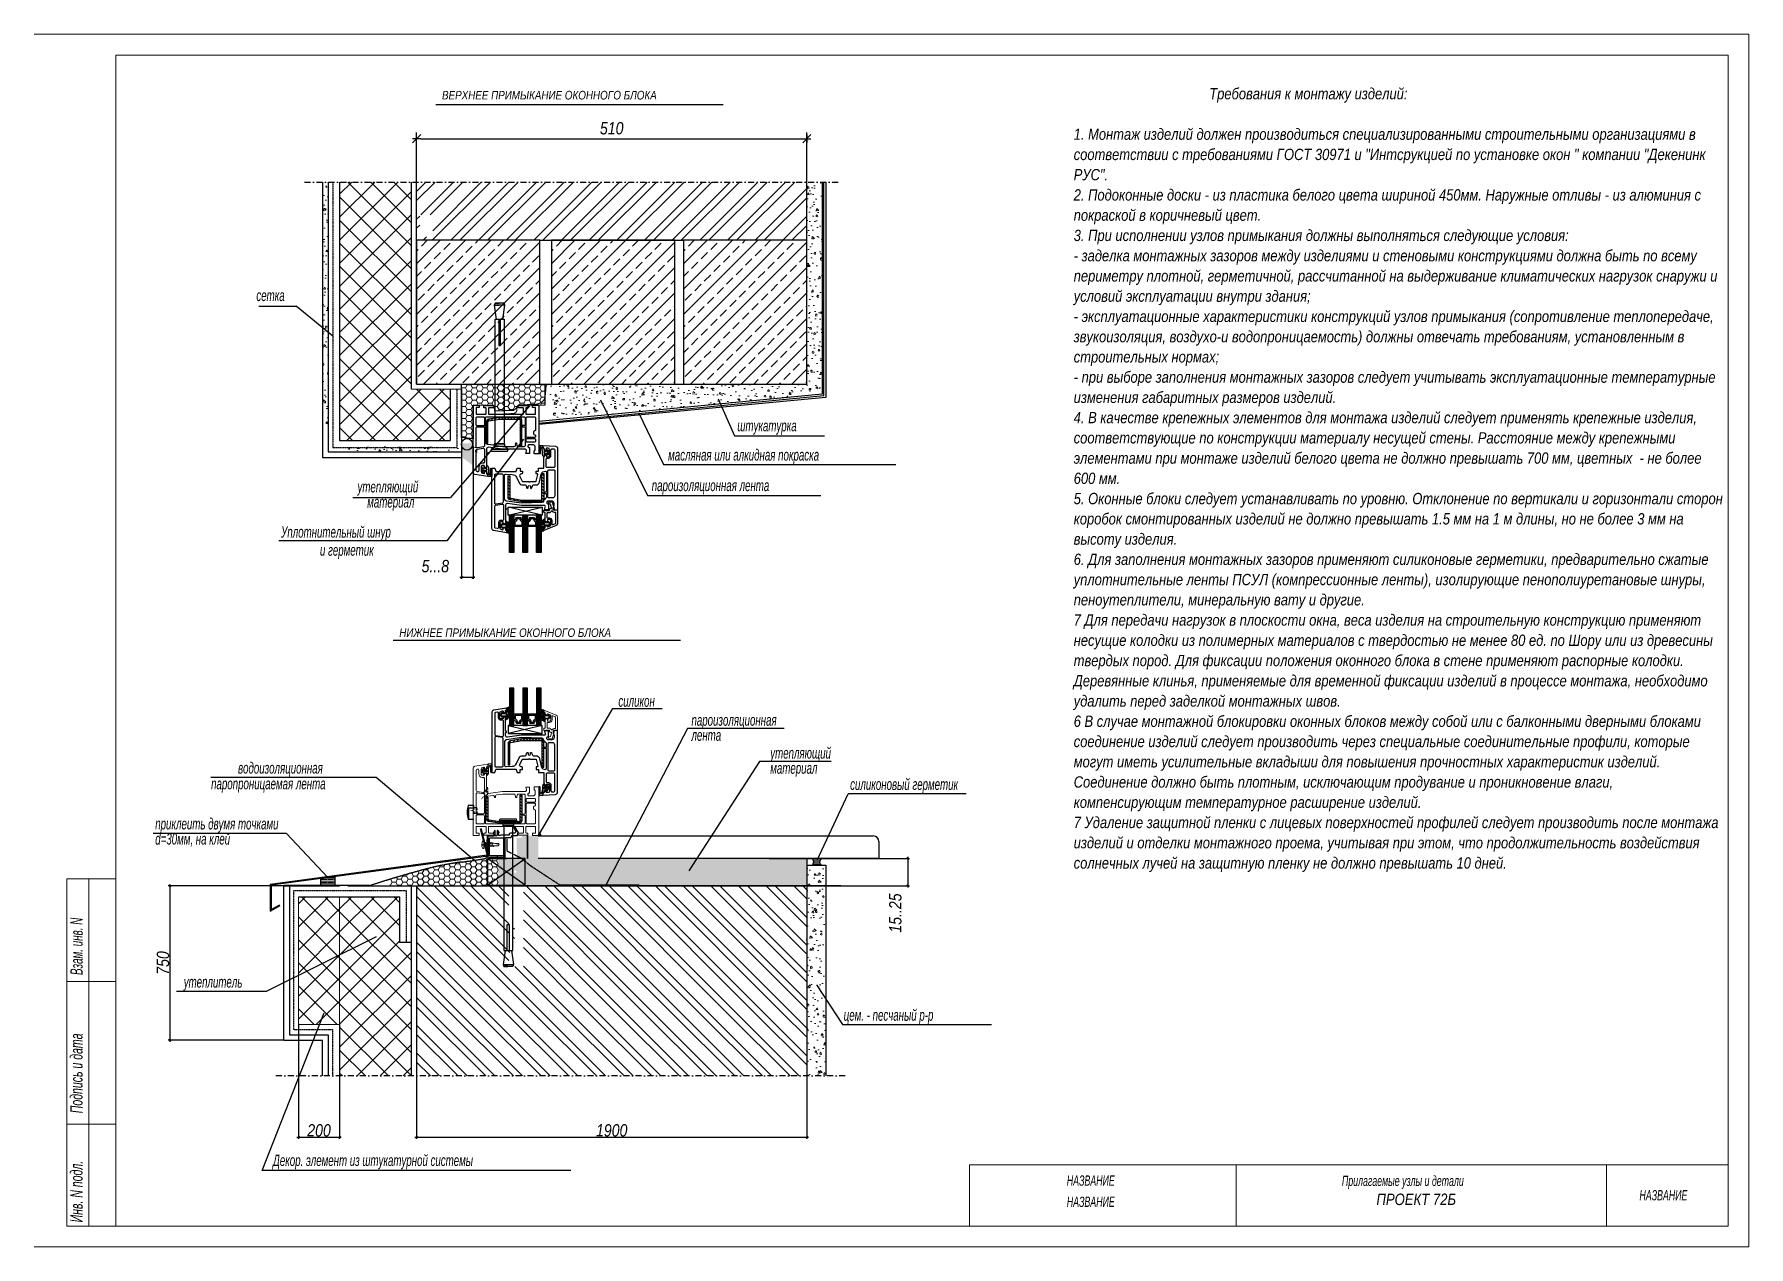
# Model space of a CAD drawing. Header units: millimetres. Extents: x 1582001 to 3303937, y 226471 to 491235.
# Drawn here: x 1917620 to 1959357, y 226657 to 256171 of the extents above; entities that cross this region are included whole.
import ezdxf

# ---------------------------------------------------------------- set-up
doc = ezdxf.new("R2010")
doc.units = ezdxf.units.MM
doc.linetypes.add('DASHED', pattern=[0.75, 0.5, -0.25])
doc.linetypes.add('DGN Style 4', pattern=[58.364783, 29.164164, -14.582082, 0.036455, -14.582082])
doc.layers.get('Defpoints').update_dxf_attribs({"color": 255, "lineweight": 30})
for name, color, linetype in [('32', 32, 'Continuous'), ('Rasmer', 135, 'Continuous'), ('НАДПИСЬ', 7, 'Continuous')]:
    doc.layers.add(name, color=color, linetype=linetype)
for name, color, linetype, lineweight in [('NS7', 7, 'Continuous', 0), ('STENA', 1, 'Continuous', 0), ('Дальний план', 252, 'Continuous', 5), ('Штамп', 113, 'Continuous', 15), ('Штриховки', 251, 'Continuous', 20)]:
    doc.layers.add(name, color=color, linetype=linetype, lineweight=lineweight)
doc.styles.get("Standard").update_dxf_attribs({"font": 'ARIALNI.TTF', "height": 300})
doc.styles.add('STYLE1', font='ARIALNI.TTF', dxfattribs={"height": 300})
doc.dimstyles.new('25', dxfattribs={"dimscale": 100, "dimtxt": 2.5, "dimasz": 1, "dimexe": 1.5, "dimexo": 1.5, "dimgap": 1, "dimtad": 1, "dimdec": 0, "dimlfac": 0.25, "dimzin": 0, "dimdsep": 46, "dimtxsty": 'STYLE1', "dimblk": 'dblk_0', "dimcen": 2, "dimdle": 1.5, "dimclrd": 256, "dimclre": 256, "dimadec": 0, "dimazin": 0, "dimtfac": 1, "dimtdec": 0, "dimtix": 1, "dimtmove": 1, "dimatfit": 3, "dimfxl": 0, "dimtolj": 1, "dimtzin": 0, "dimlwd": -1, "dimlwe": -1, "dimarcsym": 0})
doc.dimstyles.new('Detal', dxfattribs={"dimtxt": 50, "dimasz": 50, "dimexe": 40, "dimexo": 5, "dimgap": 10, "dimtad": 1, "dimdec": 0, "dimdsep": 46, "dimtxsty": 'STYLE1', "dimblk1": 'OBLIQUE', "dimblk2": 'OBLIQUE', "dimsah": 1, "dimcen": 50, "dimdle": 40, "dimadec": 0, "dimazin": 0, "dimtfac": 1, "dimtdec": 0, "dimtmove": 2, "dimatfit": 3, "dimldrblk": 'OBLIQUE', "dimfxl": 0, "dimtolj": 1, "dimtzin": 0, "dimarcsym": 0})
pattern_1 = [(315, (-51185.7, -833471.5), (336.7596, 336.7596), []), (315, (-51185.7, -833696), (336.7596, 336.7596), [])]
pattern_2 = [(45, (-104800.75, -826789.36), (-280.633004, 280.633004), []), (135, (-104800.75, -826789.36), (-280.633004, -280.633004), [])]
pattern_3 = [(320, (-339750.88, 291903.36), (-39.847714, -455.46167), [47.625, -523.875]), (265, (-339750.9, 291903.36), (477.64161, 88.107065), [38.1, -419.1]), (10.451, (-339754.2, 291865.4), (437.79172, -367.35625), [40.475, -445.225]), (316.1842, (-339623.9, 291903.36), (-105.10582, -677.6976), [71.4375, -785.8125]), (6.6356, (-339632.64, 291846.9), (618.56389, -593.51059), [60.7125, -667.8375]), (261.184, (-339623.9, 291903.36), (618.5628, -593.51151), [57.15, -628.65]), (291, (-339655.63, 291839.86), (-255.663796, -379.0372), [47.625, -523.875]), (236, (-339655.63, 291839.86), (460.46992, -154.50507), [38.1, -419.1]), (341.4514, (-339676.94, 291808.28), (204.807144, -533.54123), [40.475, -445.225]), (307.5, (-339750.88, 291903.36), (211.387597, -7.721508), [0, -414.02, 0, -425.45, 0, -420.6875]), (277.5, (-339750.88, 291903.36), (250.451437, -167.049156), [0, -242.57, 0, -404.495, 0, -160.3375]), (237.5, (-339750.88, 292044.97), (-14.32186, -338.976488), [0, -158.75, 0, -495.3, 0, -657.225]), (227.5, (-339750.88, 292108.47), (63.566228, -370.322953), [0, -206.375, 0, -328.93, 0, -466.725])]

msp = doc.modelspace()

# ---------------------------------------------------------------- texts
at = {"color": 0, "linetype": 'Continuous', "style": 'STYLE1'}
for s, p in [('ВЕРХНЕЕ ПРИМЫКАНИЕ ОКОННОГО БЛОКА', (1927545.5, 254584.7)), ('НИЖНЕЕ ПРИМЫКАНИЕ ОКОННОГО БЛОКА', (1926506, 241500.9))]:
    msp.add_text(s, height=208.716, dxfattribs=at).set_placement(p)
at = {"color": 0, "linetype": 'Continuous', "style": 'STYLE1', "width": 0.75}
for s, p in [('сетка', (1923025.6, 249677.7)), ('штукатурка', (1934736, 246506.1)), ('масляная или алкидная покраска', (1933050.6, 245794.2)), ('утепляющий', (1925488.5, 245019.5)), ('пароизоляционная лента', (1932651.4, 245051)), ('материал', (1925724.9, 244650.8)), ('Уплотнительный шнур ', (1923629.1, 243919.1)), (' и герметик', (1924508.9, 243478)), ('силикон', (1931839, 239801.2)), ('лента', (1933618.8, 238972.7)), ('пароизоляционная', (1933618.8, 239339.6)), ('утепляющий', (1935536.4, 238538.1)), ('водоизоляционная', (1922579.8, 238175)), ('материал', (1935536.4, 238171.3)), ('паропроницаемая лента', (1921924.2, 237791.8)), ('силиконовый герметик', (1937482, 237777.4)), ('приклеить двумя точками', (1920564.3, 236815.8)), ('d=30мм, на клей', (1920564.3, 236447))]:
    msp.add_text(s, height=275, dxfattribs=at).set_placement(p)
at = {"color": 7, "linetype": 'Continuous', "style": 'STYLE1', "width": 0.75}
for s, p in [('утеплитель', (1921258.1, 232965.4)), ('цем. - песчаный р-р', (1937324.3, 232158)), ('Декор. элемент из штукатурной системы', (1923431, 228622))]:
    msp.add_text(s, height=275, dxfattribs=at).set_placement(p)
at = {"color": 0, "insert": (1942924.3, 254863.2), "char_height": 275, "width": 15770.992, "attachment_point": 1, "line_spacing_factor": 1.075, "style": 'STYLE1'}
msp.add_mtext('^I^I^IТребования к монтажу изделий:\\P{\\Fsimplex|c128;\\P\\pt240;}1. Монтаж изделий должен производиться специализированными строительными организациями в соответствии с требованиями ГОСТ 30971 и "Интсрукцией по установке окон " компании "Декенинк РУС". \\P\\ptz;2. Подоконные доски - из пластика белого цвета шириной 450мм. Наружные отливы - из алюминия с покраской в коричневый цвет.\\P3. При исполнении узлов примыкания должны выполняться следующие условия:\\P- заделка монтажных зазоров между изделиями и стеновыми конструкциями должна быть по всему периметру плотной, герметичной, рассчитанной на выдерживание климатических нагрузок снаружи и условий эксплуатации внутри здания;\\P- эксплуатационные характеристики конструкций узлов примыкания (сопротивление теплопередаче, звукоизоляция, воздухо-и водопроницаемость) должны отвечать требованиям, установленным в строительных нормах;\\P- при выборе заполнения монтажных зазоров следует учитывать эксплуатационные температурные изменения габаритных размеров изделий.\\P4. В качестве крепежных элементов для монтажа изделий следует применять крепежные изделия, соответствующие по конструкции материалу несущей стены. Расстояние между крепежными элементами при монтаже изделий белого цвета не должно превышать 700 мм, цветных  - не более 600 мм.\\P5. Оконные блоки следует устанавливать по уровню. Отклонение по вертикали и горизонтали сторон коробок смонтированных изделий не должно превышать 1.5 мм на 1 м длины, но не более 3 мм на высоту изделия. \\P6. Для заполнения монтажных зазоров применяют силиконовые герметики, предварительно сжатые уплотнительные ленты ПСУЛ (компрессионные ленты), изолирующие пенополиуретановые шнуры, пеноутеплители, минеральную вату и другие. \\P7 Для передачи нагрузок в плоскости окна, веса изделия на строительную конструкцию применяют несущие колодки из полимерных материалов с твердостью не менее 80 ед. по Шору или из древесины твердых пород. Для фиксации положения оконного блока в стене применяют распорные колодки. Деревянные клинья, применяемые для временной фиксации изделий в процессе монтажа, необходимо удалить перед заделкой монтажных швов.\\P6 В случае монтажной блокировки оконных блоков между собой или с балконными дверными блоками соединение изделий следует производить через специальные соединительные профили, которые могут иметь усилительные вкладыши для повышения прочностных характеристик изделий. Соединение должно быть плотным, исключающим продувание и проникновение влаги, компенсирующим температурное расширение изделий.\\P7 Удаление защитной пленки с лицевых поверхностей профилей следует производить после монтажа изделий и отделки монтажного проема, учитывая при этом, что продолжительность воздействия солнечных лучей на защитную пленку не должно превышать 10 дней.', dxfattribs=at)
at = {"layer": 'Штамп', "color": 0, "style": 'STYLE1'}
for s, width, p in [('Взам. инв. N', 0.7, (1918796.3, 233270.8)), ('Подпись и дата', 0.75, (1918793.5, 229906.4)), ('Инв. N подл.', 0.75, (1918793.5, 227249.7))]:
    msp.add_text(s, height=298.125, rotation=90, dxfattribs=dict(at, width=width)).set_placement(p)
at = {"layer": 'Штамп', "color": 0, "width": 0.75}
msp.add_text('Прилагаемые узлы и детали', height=249.638, dxfattribs=at).set_placement((1949453.6, 228135.7))
at = {"layer": 'Штамп', "color": 0}
msp.add_text('ПРОЕКТ 72Б', height=278.25, dxfattribs=at).set_placement((1950294.4, 227671.2))
at = {"layer": 'Штамп', "color": 0, "width": 0.75}
for p in [(1942756.5, 228142.9), (1956696.9, 227785.2), (1942756.5, 227626.2)]:
    msp.add_attdef('НАЗВАНИЕ', p, 'ввести', height=249.64, dxfattribs=at)

# ---------------------------------------------------------------- blocks, each defined once
blk = doc.blocks.new('BL317-3E', base_point=(262.7, 44.5))
for points in [[(275.7, 101.5), (271.7, 101.5), (271.7, 99.5, 0.213422), (272, 98.8, -0.213422), (272.7, 97.3), (272.7, 95.5, -0.414214), (270.7, 93.5), (267.2, 93.5, -0.414214), (266.2, 94.5), (266.2, 95, -0.414214), (267.2, 96), (267.7, 96), (267.7, 101.3), (264.2, 101.3), (264.9, 98.8, -0.492817), (263.9, 97.5), (243.7, 97.5), (231.4, 95.7, -0.456412), (229.7, 97.2), (229.7, 100), (230.2, 100, 1), (230.2, 101), (229.7, 101), (229.7, 112.7, 0.414214), (228.7, 113.7), (227.7, 113.7), (227.7, 112.4, -0.414214), (227.2, 111.9), (225.7, 111.9, -0.414214), (224.7, 112.9), (224.7, 117.2, -0.368919), (226, 118.7), (227.1, 118.9, -0.461006), (227.7, 118.4), (227.7, 117.2), (228.7, 117.2, 0.414214), (229.7, 118.2), (229.7, 119.3), (230.7, 119.5), (230.7, 121.5), (219.4, 119.7, 0.368919), (217.7, 117.7), (217.7, 64.5), (220.2, 64.5), (221.1, 67.2, -0.322823), (221.6, 67.5), (238.7, 67.5, -0.322823), (239.2, 67.2), (240.1, 64.5), (242.6, 64.5), (242.6, 67), (244.6, 67), (244.6, 69, 0.414214), (244.1, 69.5), (243.6, 69.5, -0.557537), (242.3, 71.7), (244.5, 76, -0.284079), (244.9, 76.3), (249.8, 76.3, 0.267949), (250.3, 76.5, -0.57735), (251.1, 76.5, 0.267949), (251.6, 76.3), (256.4, 76.3, -0.351962), (256.9, 75.9), (258.2, 70.1, -0.479332), (257.7, 69.5), (257.3, 69.5, 0.414214), (256.8, 69), (256.8, 67), (258.8, 67), (258.8, 64.5), (263.2, 64.5, -0.414214), (263.7, 64), (263.7, 59.5), (263.7, 54.8), (265, 52.5), (265.7, 52.5), (265.7, 53.8, -0.414214), (266.2, 54.3), (267.7, 54.3, -0.414214), (268.7, 53.3), (268.7, 48.2, -0.400984), (267.3, 46.7), (266.2, 46.7, -0.427568), (265.7, 47.2), (265.7, 49), (265, 49), (263.7, 46.7), (263.7, 46.5), (262.7, 46.5), (262.7, 44.5), (273.8, 45, 0.400984), (275.7, 47)], [(227.9, 109.7, 0.414214), (226.9, 110.7), (225.7, 110.7, -0.414214), (223.5, 112.9), (223.5, 116.8, 0.461006), (222.3, 117.7), (220.9, 117.5, 0.368919), (220.1, 116.5), (220.1, 98.3, 0.369055), (220.9, 97.3), (226.7, 96.4, 0.460861), (227.9, 97.4)], [(227.7, 94.4, 0.369055), (226.9, 95.3), (221.3, 96.2, 0.460861), (220.1, 95.2), (220.1, 70.6, 0.414214), (221.1, 69.6), (226.7, 69.6, 0.414214), (227.7, 70.6)], [(266, 85.1, 0.414214), (265.5, 85.6), (264.3, 85.6, -0.414214), (263.8, 86.1), (263.8, 86.3, -0.414214), (264.3, 86.8), (265.5, 86.8, 0.414214), (266, 87.3), (266, 90, 0.286255), (265.4, 90.9, -0.2301), (263.3, 93.7, 0.345245), (261.9, 94.8), (243.8, 95.4), (230.8, 93.5, 0.373238), (228.7, 91.1), (228.7, 71.2, 0.432819), (230.3, 69.7), (235.6, 70, 0.267105), (239.4, 72.5), (241.8, 77.4, -0.284079), (244.9, 79.3), (247, 79.3, 0.322823), (247.9, 80), (248.6, 82, -0.322823), (249.1, 82.3), (249.2, 82.3, -0.414214), (249.7, 81.8), (249.7, 80.8, 1), (251.7, 80.8), (251.7, 81.8, -0.414214), (252.2, 82.3), (252.3, 82.3, -0.322823), (252.8, 82), (253.5, 80, 0.322823), (254.4, 79.3), (256.4, 79.3, -0.351962), (259.8, 76.6), (261.3, 69.9, 0.387109), (265.1, 67.2, 0.378432), (266, 68.2)], [(273.3, 88.8, 0.414214), (271.3, 90.8), (268, 90.8, 0.414214), (267, 89.8), (267, 67, 0.414214), (268, 66), (272.3, 66, 0.414214), (273.3, 67)], [(273.3, 63, 0.414214), (272.3, 64), (266.5, 64, 0.414214), (265.5, 63), (265.5, 56.5, 0.414214), (266.5, 55.5), (267.7, 55.5, -0.414214), (269.9, 53.3), (269.9, 48.3, 0.427568), (270.9, 47.3), (272.3, 47.3, 0.400984), (273.3, 48.3)]]:
    blk.add_lwpolyline(points, format="xyb", close=True)
blk = doc.blocks.new('*X986')
at = {"color": 0}
for p, q in [((79, 134.684659), (81.778409, 137.463068)), ((83.135561, 136.16857), (84.96039, 137.993398)), ((86.317541, 136.6989), (88.14237, 138.523728)), ((89.499522, 137.22923), (91.270292, 139)), ((92.421943, 137.5), (93.921943, 139)), ((95.073593, 137.5), (96.573593, 139)), ((97.725244, 137.5), (99.225244, 139)), ((100.376894, 137.5), (101.876894, 139)), ((103.028544, 137.5), (104.528544, 139)), ((105.680195, 137.5), (107.180195, 139)), ((108.289134, 137.457289), (109.401835, 138.56999)), ((109, 135.516504), (110.455113, 136.971617)), ((79, 132.033009), (80.5, 133.533009)), ((79, 129.381358), (80.5, 130.881358)), ((79, 126.729708), (80.5, 128.229708)), ((79, 124.078057), (80.5, 125.578057)), ((79, 121.426407), (80.5, 122.926407)), ((109, 132.864854), (110.5, 134.364854)), ((109, 130.213203), (110.5, 131.713203)), ((109, 127.561553), (110.5, 129.061553)), ((109, 124.909903), (110.5, 126.409903)), ((109, 122.258252), (110.5, 123.758252)), ((79, 118.774756), (80.5, 120.274756)), ((79, 116.123106), (80.5, 117.623106)), ((109, 119.606602), (110.5, 121.106602)), ((109, 116.954951), (110.5, 118.454951)), ((109, 114.303301), (110.5, 115.803301))]:
    blk.add_line(p, q, dxfattribs=at)
blk = doc.blocks.new('BL207', base_point=(37, 6))
blk.add_lwpolyline([(34.5, 31), (17.5, 31), (7.589003, 29.348167, 0.366629), (5.5, 26.882182), (5.5, 8), (7, 8), (7, 26.882182, -0.366629), (7.835601, 27.868576), (17.624144, 29.5), (34.5, 29.5, -0.414214), (35.5, 28.5), (35.5, 6), (37, 6), (37, 28.5, 0.414214)], format="xyb", close=True)
blk.add_blockref('*X986', (-73.5, -108))
blk = doc.blocks.new('BL707E-1')
for points in [[(45, -20), (41, -20), (41, -22, 0.213422), (41.333333, -22.745356, -0.213422), (42, -24.236068), (42, -26, -0.414214), (40, -28), (36.5, -28, -0.414214), (35.5, -27), (35.5, -26.5, -0.414214), (36.5, -25.5), (37, -25.5), (37, -20.2), (33.5, -20.2), (34.178304, -22.742201, -0.492817), (33.212105, -24), (13, -24), (0.712132, -25.75541, -0.456412), (-1, -24.270485), (-1, -21.5), (-0.5, -21.5, 1), (-0.5, -20.5), (-1, -20.5), (-1, -8.8, 0.414214), (-2, -7.8), (-3, -7.8), (-3, -9.1, -0.414214), (-3.5, -9.6), (-5, -9.6, -0.414214), (-6, -8.6), (-6, -4.256358, -0.368919), (-4.734652, -2.774825), (-3.578217, -2.591664, -0.461006), (-3, -3.085508), (-3, -4.3), (-2, -4.3, 0.414214), (-1, -3.3), (-1, -2.183315), (0, -2.02493), (0, 0), (-11.312869, -1.791782, 0.368919), (-13, -3.767159), (-13, -63), (-7.5, -63), (-7.5, -61), (-9.8, -61, -0.414214), (-10.3, -60.5), (-10.3, -55.5, -0.414214), (-9.8, -55), (-2, -55, -0.414214), (-1.5, -55.5), (-1.5, -60.3, -0.414214), (-2, -60.8), (-3.5, -60.8), (-3.5, -62.8), (4.5, -62.8), (5.5, -61.8), (5.5, -60.8), (1, -60.8, -0.414214), (0.5, -60.3), (0.5, -55.5, -0.414214), (1, -55), (16, -55), (31, -55, -0.414214), (31.5, -55.5), (31.5, -60.3, -0.414214), (31, -60.8), (26.5, -60.8), (26.5, -61.8), (27.5, -62.8), (35.5, -62.8), (35.5, -60.8), (34, -60.8, -0.414214), (33.5, -60.3), (33.5, -55.5, -0.414214), (34, -55), (41.8, -55, -0.414214), (42.3, -55.5), (42.3, -60.5, -0.414214), (41.8, -61), (39.5, -61), (39.5, -63), (45, -63)], [(-3, -12.6, 0.414214), (-4, -11.6), (-5, -11.6, -0.414214), (-8, -8.6), (-8, -5.171581, 0.461006), (-9.156434, -4.183893), (-9.456434, -4.231408, 0.368919), (-10.3, -5.219096), (-10.3, -23.223256, 0.36726), (-9.462207, -24.210013), (-4.162207, -25.081246, 0.46278), (-3, -24.094489)], [(-3, -27.134752, 0.36726), (-3.837793, -26.147995), (-9.137793, -25.276762, 0.46278), (-10.3, -26.263519), (-10.3, -42.8, 0.414214), (-9.3, -43.8), (-4, -43.8, 0.414214), (-3, -42.8)], [(30.5, -44.5, -0.414214), (31, -44), (32, -44, 0.414214), (33, -43), (33, -27.3, 0.414214), (32, -26.3), (26.855883, -26.3, 0.369511), (25.867871, -27.145623), (25.566064, -29.077188, -0.369511), (25.072058, -29.5), (24.927942, -29.5, -0.369511), (24.433936, -29.077188), (24.132129, -27.145623, 0.369511), (23.144117, -26.3), (13.163456, -26.3), (7.658579, -27.086411, 0.373238), (6.8, -28.076361), (6.8, -29, -0.414214), (6.3, -29.5, -0.414214), (5.8, -29), (5.8, -28.504932, 0.456412), (4.658579, -27.514982), (0.146447, -28.159573, 0.373238), (-2, -30.634446), (-2, -51.7, 0.414214), (-1, -52.7), (32, -52.7, 0.414214), (33, -51.7), (33, -46, 0.414214), (32, -45), (31, -45, -0.414214)], [(42.3, -31.3, 0.414214), (41.3, -30.3), (35, -30.3, 0.414214), (34, -31.3), (34, -32.5, 0.414214), (35, -33.5), (41.3, -33.5, 0.414214), (42.3, -32.5)], [(-3, -45.8, 0.414214), (-4, -44.8), (-9.3, -44.8, 0.414214), (-10.3, -45.8), (-10.3, -51.7, 0.414214), (-9.3, -52.7), (-4, -52.7, 0.414214), (-3, -51.7)], [(40.3, -38.881966), (40.3, -38.118034, -0.284079), (40.852786, -37.223607), (41.747214, -36.776393, 0.284079), (42.3, -35.881966), (42.3, -35.5, 0.414214), (41.3, -34.5), (35, -34.5, 0.414214), (34, -35.5), (34, -51.7, 0.414214), (35, -52.7), (41.3, -52.7, 0.414214), (42.3, -51.7), (42.3, -41.118034, 0.284079), (41.747214, -40.223607), (40.852786, -39.776393, -0.284079)]]:
    blk.add_lwpolyline(points, format="xyb", close=True)
blk = doc.blocks.new('PROVISORIUM$0$A$C5EE013CB')
for points in [[(15.5, 17.7, -0.414214), (16, 18.2), (20, 18.2, 0.414214), (21, 19.2), (21, 19.5, -0.414214), (21.5, 20), (25.863554, 20, 0.375053), (26.35897, 20.432443), (26.6, 22.2), (26.9, 22.2, 0.57735), (27.073205, 22.5), (24.215321, 27.45, 0.267949), (23.782309, 27.7), (23.435898, 27.7, 0.57735), (23.002886, 26.95), (24.561731, 24.25, -0.57735), (23.262693, 22), (20, 22, 0.414214), (19, 21), (19, 20.7, -0.414214), (18.5, 20.2), (11.6, 20.2), (10.6, 19.9), (9.854785, 19.9, -0.46635), (9.362393, 20.486893), (9.7, 22.4), (9.9, 22.4, 0.623162), (10.058205, 22.722356), (8.808205, 24.338593, 0.714974), (8.45, 24.216329), (8.45, 22.195947, -0.04887), (8.41197, 21.807779), (8.035108, 19.902958, -0.358095), (7.544616, 19.5), (7.455384, 19.5, -0.358095), (6.964892, 19.902958), (6.58803, 21.807779, -0.04887), (6.55, 22.195947), (6.55, 24.216237, 0.73634), (6.185248, 24.329625), (4.935248, 22.513388, 0.604055), (5.1, 22.2), (5.3, 22.2), (5.635056, 20.077981, -0.460861), (5.141174, 19.5), (1.207107, 19.5, -0.198912), (0.853553, 19.646447), (0.646447, 19.853553, 0.198912), (0.292893, 20), (0, 20), (0, 0), (1.6, 0), (1.6, 0.5, -0.414214), (2.1, 1), (13.4, 1, -0.414214), (13.9, 0.5), (13.9, 0), (15.5, 0)], [(1.6, 17.4, -0.414214), (2.1, 17.9), (13.4, 17.9, -0.414214), (13.9, 17.4), (13.9, 2.5, -0.414214), (13.4, 2), (2.1, 2, -0.414214), (1.6, 2.5)]]:
    blk.add_lwpolyline(points, format="xyb", close=True)
blk = doc.blocks.new('SURUPM')
at = {"color": 0, "linetype": 'ByBlock', "ltscale": 5}
for p, q in [((-0.3, 3.4), (-1.1, 3.4)), ((-0.3, -3.6), (-0.3, 3.4)), ((1.2, -2.1), (-0.3, 2)), ((2.6, -2.1), (1.1, 2)), ((4, -2.1), (2.5, 2)), ((5.4, -2.1), (3.9, 2)), ((6.8, -2.1), (5.3, 2)), ((8.2, -2.1), (6.7, 2)), ((-1.3, -3.6), (-0.3, -3.6))]:
    blk.add_line(p, q, dxfattribs=at)
at = {"color": 0, "linetype": 'ByBlock', "ltscale": 5, "flags": 128}
blk.add_lwpolyline([(-0.3, 1.2), (-0.3, -1.3), (12.6, -1.1), (13.2, -0.1), (8.7, 1)], close=True, dxfattribs=at)
at = {"color": 0, "linetype": 'ByBlock', "ltscale": 5}
blk.add_3dface([(8.7, 1), (13.2, -0.1), (12.6, 0.9)], dxfattribs=at)
at = {"layer": 'STENA', "color": 0, "linetype": 'ByBlock', "ltscale": 5, "flags": 128}
blk.add_lwpolyline([(-2.1, 0.1), (-1.2, 0.1), (-1.2, -0.5), (-2.2, -0.5)], dxfattribs=at)
at = {"layer": 'STENA', "color": 0, "linetype": 'ByBlock', "ltscale": 5}
blk.add_polyline3d([(4.5, -0.2, 0), (4.5, -0.2, 0)], dxfattribs=at)
blk.add_arc((4.5, -0.2), 6.62, 146.51, 210.3577, dxfattribs=at)
blk = doc.blocks.new('SHUR')
at = {"layer": 'STENA', "color": 0, "linetype": 'ByBlock', "ltscale": 5}
blk.add_blockref('SURUPM', (4.8, 5.1), dxfattribs=at)
blk = doc.blocks.new('*X990')
at = {"color": 0}
for p, q in [((263.75, 137.5), (263.75, 137.5)), ((264.0625, 138.125), (264.0625, 138.125)), ((264.0625, 136.875), (264.0625, 136.875)), ((264.375, 138.75), (264.375, 138.75)), ((264.375, 137.5), (264.375, 137.5)), ((264.6875, 139.375), (264.6875, 139.375)), ((264.6875, 136.875), (264.6875, 136.875)), ((265, 140), (265, 140)), ((265, 138.75), (265, 138.75)), ((265.3125, 139.375), (265.3125, 139.375)), ((265.3125, 136.875), (265.3125, 136.875)), ((265.625, 140), (265.625, 140)), ((265.625, 138.75), (265.625, 138.75)), ((265.9375, 139.375), (265.9375, 139.375)), ((265.9375, 136.875), (265.9375, 136.875)), ((266.25, 138.75), (266.25, 138.75)), ((266.5625, 139.375), (266.5625, 139.375)), ((266.5625, 136.875), (266.5625, 136.875)), ((266.875, 138.75), (266.875, 138.75)), ((267.1875, 139.375), (267.1875, 139.375)), ((267.1875, 136.875), (267.1875, 136.875)), ((267.5, 138.75), (267.5, 138.75)), ((267.8125, 139.375), (267.8125, 139.375)), ((267.8125, 136.875), (267.8125, 136.875)), ((268.125, 140), (268.125, 140)), ((268.125, 138.75), (268.125, 138.75)), ((268.125, 137.5), (268.125, 137.5)), ((268.4375, 140.625), (268.4375, 140.625)), ((268.4375, 139.375), (268.4375, 139.375)), ((268.4375, 138.125), (268.4375, 138.125)), ((268.4375, 136.875), (268.4375, 136.875)), ((268.75, 141.25), (268.75, 141.25)), ((268.75, 140), (268.75, 140)), ((268.75, 138.75), (268.75, 138.75)), ((268.75, 137.5), (268.75, 137.5)), ((269.0625, 143.125), (269.0625, 143.125)), ((269.0625, 141.875), (269.0625, 141.875)), ((269.0625, 140.625), (269.0625, 140.625)), ((269.0625, 139.375), (269.0625, 139.375)), ((269.0625, 138.125), (269.0625, 138.125)), ((269.0625, 136.875), (269.0625, 136.875)), ((269.375, 143.75), (269.375, 143.75)), ((269.375, 142.5), (269.375, 142.5)), ((269.375, 141.25), (269.375, 141.25)), ((269.375, 140), (269.375, 140)), ((269.375, 138.75), (269.375, 138.75)), ((269.375, 137.5), (269.375, 137.5)), ((269.6875, 143.125), (269.6875, 143.125)), ((269.6875, 141.875), (269.6875, 141.875)), ((269.6875, 140.625), (269.6875, 140.625)), ((270, 143.75), (270, 143.75)), ((270, 142.5), (270, 142.5)), ((270.3125, 143.125), (270.3125, 143.125)), ((270.625, 143.75), (270.625, 143.75)), ((270.625, 142.5), (270.625, 142.5)), ((270.9375, 143.125), (270.9375, 143.125)), ((271.25, 143.75), (271.25, 143.75)), ((271.5625, 143.125), (271.5625, 143.125)), ((271.5625, 141.875), (271.5625, 141.875)), ((271.5625, 140.625), (271.5625, 140.625)), ((271.5625, 139.375), (271.5625, 139.375)), ((271.5625, 138.125), (271.5625, 138.125)), ((271.875, 143.75), (271.875, 143.75)), ((271.875, 142.5), (271.875, 142.5)), ((271.875, 141.25), (271.875, 141.25)), ((271.875, 140), (271.875, 140)), ((271.875, 138.75), (271.875, 138.75)), ((271.875, 137.5), (271.875, 137.5)), ((272.1875, 143.125), (272.1875, 143.125)), ((272.1875, 141.875), (272.1875, 141.875)), ((272.1875, 140.625), (272.1875, 140.625)), ((272.1875, 139.375), (272.1875, 139.375)), ((272.1875, 138.125), (272.1875, 138.125)), ((272.1875, 136.875), (272.1875, 136.875)), ((265, 136.25), (265, 136.25)), ((265.3125, 135.625), (265.3125, 135.625)), ((265.625, 136.25), (265.625, 136.25)), ((266.25, 136.25), (266.25, 136.25)), ((266.875, 136.25), (266.875, 136.25)), ((267.5, 136.25), (267.5, 136.25)), ((268.125, 136.25), (268.125, 136.25)), ((268.125, 135), (268.125, 135)), ((268.4375, 135.625), (268.4375, 135.625)), ((268.4375, 134.375), (268.4375, 134.375)), ((268.75, 136.25), (268.75, 136.25)), ((268.75, 135), (268.75, 135)), ((269.0625, 135.625), (269.0625, 135.625)), ((269.375, 136.25), (269.375, 136.25))]:
    blk.add_line(p, q, dxfattribs=at)
blk = doc.blocks.new('BL227-35')
for points in [[(2.8, 3.1, -0.698322), (3.5, 2.9), (3.5, -2.3, 1.077381), (4.5, -2.3), (4.5, 4.5, 0.348081), (4.2, 4.7), (1.3, 4.5, 0.388666), (1, 4.2), (1, 2.5, -0.365977), (0.6, 2, 0.365977), (0, 1.3), (0, 0.3, -0.414214), (-0.3, 0), (-1.9, 0, -0.340703), (-2.1, 0.1), (-2.3, 0.7, 0.522622), (-2.8, 0.8), (-4, -0.7, 0.490399), (-3.8, -3), (-2.7, -4), (-2.5, -4, 0.46984), (-2.2, -3.7), (-2.1, -3.6, -0.340703), (-1.9, -3.4), (-0.3, -3.4, -0.414214), (0, -3.7), (0, -5, 0.566189), (0.4, -5.2, 0.276984), (1.5, -3.5), (1.5, -0.7), (1.5, -0.5, -0.177776)], [(0, -1.3), (0, -1.8), (0, -2.1, -0.414214), (-0.3, -2.4), (-2, -2.4, 0.182676), (-2.2, -2.5, -0.386078), (-2.9, -2.5), (-3.2, -2.2, -0.306621), (-3.5, -1.8, -0.263002), (-3.2, -1.3), (-2.9, -0.9, -0.386078), (-2.2, -0.9, 0.182676), (-2, -1), (-0.3, -1, -0.414214)]]:
    blk.add_lwpolyline(points, format="xyb", close=True)
blk.add_blockref('*X990', (-268, -139.5))
blk = doc.blocks.new('*X994')
at = {"color": 0}
for p, q in [((80, 176.25), (80, 176.25)), ((80, 175), (80, 175)), ((80, 173.75), (80, 173.75)), ((80.3125, 176.875), (80.3125, 176.875)), ((80.3125, 175.625), (80.3125, 175.625)), ((80.3125, 174.375), (80.3125, 174.375)), ((80.625, 173.75), (80.625, 173.75)), ((80.9375, 176.875), (80.9375, 176.875)), ((81.25, 173.75), (81.25, 173.75)), ((81.5625, 176.875), (81.5625, 176.875)), ((81.5625, 175.625), (81.5625, 175.625)), ((81.5625, 174.375), (81.5625, 174.375)), ((81.875, 176.25), (81.875, 176.25)), ((81.875, 175), (81.875, 175)), ((81.875, 173.75), (81.875, 173.75))]:
    blk.add_line(p, q, dxfattribs=at)
blk = doc.blocks.new('*X993')
at = {"color": 0}
for p, q in [((74.84375, 171.5625), (74.84375, 171.5625)), ((74.84375, 170.9375), (74.84375, 170.9375)), ((74.84375, 170.3125), (74.84375, 170.3125)), ((74.84375, 169.6875), (74.84375, 169.6875)), ((75, 171.875), (75, 171.875)), ((75, 171.25), (75, 171.25)), ((75, 170.625), (75, 170.625)), ((75, 170), (75, 170)), ((75.15625, 172.1875), (75.15625, 172.1875)), ((75.15625, 171.5625), (75.15625, 171.5625)), ((75.15625, 170.9375), (75.15625, 170.9375)), ((75.15625, 170.3125), (75.15625, 170.3125)), ((75.15625, 169.6875), (75.15625, 169.6875)), ((75.3125, 171.875), (75.3125, 171.875)), ((75.3125, 170), (75.3125, 170)), ((75.3125, 169.375), (75.3125, 169.375)), ((75.46875, 172.1875), (75.46875, 172.1875)), ((75.46875, 169.6875), (75.46875, 169.6875)), ((75.625, 171.875), (75.625, 171.875)), ((75.625, 169.375), (75.625, 169.375)), ((75.78125, 172.1875), (75.78125, 172.1875)), ((75.78125, 169.6875), (75.78125, 169.6875)), ((75.78125, 169.0625), (75.78125, 169.0625)), ((75.9375, 172.5), (75.9375, 172.5)), ((75.9375, 171.875), (75.9375, 171.875)), ((75.9375, 169.375), (75.9375, 169.375)), ((76.09375, 172.1875), (76.09375, 172.1875)), ((76.09375, 169.6875), (76.09375, 169.6875)), ((76.09375, 169.0625), (76.09375, 169.0625)), ((76.25, 172.5), (76.25, 172.5)), ((76.25, 171.875), (76.25, 171.875)), ((76.25, 169.375), (76.25, 169.375)), ((76.25, 168.75), (76.25, 168.75)), ((76.40625, 172.1875), (76.40625, 172.1875)), ((76.40625, 169.6875), (76.40625, 169.6875)), ((76.40625, 169.0625), (76.40625, 169.0625)), ((76.5625, 172.5), (76.5625, 172.5)), ((76.5625, 171.875), (76.5625, 171.875)), ((76.5625, 169.375), (76.5625, 169.375)), ((76.5625, 168.75), (76.5625, 168.75)), ((76.71875, 172.1875), (76.71875, 172.1875)), ((76.71875, 169.6875), (76.71875, 169.6875)), ((76.71875, 169.0625), (76.71875, 169.0625)), ((76.875, 171.875), (76.875, 171.875)), ((76.875, 169.375), (76.875, 169.375)), ((77.03125, 172.1875), (77.03125, 172.1875)), ((77.03125, 169.6875), (77.03125, 169.6875)), ((77.03125, 169.0625), (77.03125, 169.0625)), ((77.1875, 171.875), (77.1875, 171.875)), ((77.1875, 169.375), (77.1875, 169.375)), ((77.34375, 172.1875), (77.34375, 172.1875)), ((77.34375, 169.6875), (77.34375, 169.6875)), ((77.34375, 169.0625), (77.34375, 169.0625)), ((77.5, 171.875), (77.5, 171.875)), ((77.5, 169.375), (77.5, 169.375)), ((77.65625, 172.1875), (77.65625, 172.1875)), ((77.65625, 169.6875), (77.65625, 169.6875)), ((77.65625, 169.0625), (77.65625, 169.0625)), ((77.8125, 171.875), (77.8125, 171.875)), ((77.8125, 169.375), (77.8125, 169.375)), ((77.96875, 172.1875), (77.96875, 172.1875)), ((77.96875, 169.6875), (77.96875, 169.6875)), ((77.96875, 169.0625), (77.96875, 169.0625)), ((78.125, 171.875), (78.125, 171.875)), ((78.125, 169.375), (78.125, 169.375)), ((78.28125, 172.1875), (78.28125, 172.1875)), ((78.28125, 169.6875), (78.28125, 169.6875)), ((78.28125, 169.0625), (78.28125, 169.0625)), ((78.4375, 171.875), (78.4375, 171.875)), ((78.4375, 169.375), (78.4375, 169.375)), ((78.59375, 172.1875), (78.59375, 172.1875)), ((78.59375, 169.6875), (78.59375, 169.6875)), ((78.59375, 169.0625), (78.59375, 169.0625)), ((78.75, 172.5), (78.75, 172.5)), ((78.75, 171.875), (78.75, 171.875)), ((78.75, 169.375), (78.75, 169.375)), ((78.90625, 172.1875), (78.90625, 172.1875)), ((78.90625, 169.6875), (78.90625, 169.6875)), ((78.90625, 169.0625), (78.90625, 169.0625)), ((79.0625, 174.375), (79.0625, 174.375)), ((79.0625, 173.75), (79.0625, 173.75)), ((79.0625, 173.125), (79.0625, 173.125)), ((79.0625, 172.5), (79.0625, 172.5)), ((79.0625, 171.875), (79.0625, 171.875)), ((79.0625, 169.375), (79.0625, 169.375)), ((79.0625, 168.75), (79.0625, 168.75)), ((79.0625, 168.125), (79.0625, 168.125)), ((79.21875, 174.0625), (79.21875, 174.0625)), ((79.21875, 173.4375), (79.21875, 173.4375)), ((79.21875, 172.8125), (79.21875, 172.8125)), ((79.21875, 172.1875), (79.21875, 172.1875)), ((79.21875, 169.6875), (79.21875, 169.6875)), ((79.21875, 169.0625), (79.21875, 169.0625)), ((79.21875, 168.4375), (79.21875, 168.4375)), ((79.21875, 167.8125), (79.21875, 167.8125)), ((79.375, 174.375), (79.375, 174.375)), ((79.375, 173.75), (79.375, 173.75)), ((79.375, 173.125), (79.375, 173.125)), ((79.375, 172.5), (79.375, 172.5)), ((79.375, 171.875), (79.375, 171.875)), ((79.375, 171.25), (79.375, 171.25)), ((79.375, 170.625), (79.375, 170.625)), ((79.375, 170), (79.375, 170)), ((79.375, 169.375), (79.375, 169.375)), ((79.375, 168.75), (79.375, 168.75)), ((79.375, 168.125), (79.375, 168.125)), ((79.53125, 174.0625), (79.53125, 174.0625)), ((79.53125, 173.4375), (79.53125, 173.4375)), ((79.53125, 172.8125), (79.53125, 172.8125)), ((79.53125, 172.1875), (79.53125, 172.1875)), ((79.53125, 171.5625), (79.53125, 171.5625)), ((79.53125, 170.9375), (79.53125, 170.9375)), ((79.53125, 170.3125), (79.53125, 170.3125)), ((79.53125, 169.6875), (79.53125, 169.6875)), ((79.53125, 169.0625), (79.53125, 169.0625)), ((79.53125, 168.4375), (79.53125, 168.4375)), ((79.53125, 167.8125), (79.53125, 167.8125)), ((79.6875, 174.375), (79.6875, 174.375)), ((79.6875, 173.75), (79.6875, 173.75)), ((79.6875, 173.125), (79.6875, 173.125)), ((79.6875, 172.5), (79.6875, 172.5)), ((79.6875, 171.875), (79.6875, 171.875)), ((79.6875, 171.25), (79.6875, 171.25)), ((79.6875, 170.625), (79.6875, 170.625)), ((79.6875, 170), (79.6875, 170)), ((79.6875, 169.375), (79.6875, 169.375)), ((79.6875, 168.75), (79.6875, 168.75)), ((79.6875, 168.125), (79.6875, 168.125)), ((79.84375, 174.0625), (79.84375, 174.0625)), ((79.84375, 173.4375), (79.84375, 173.4375)), ((79.84375, 172.8125), (79.84375, 172.8125)), ((79.84375, 172.1875), (79.84375, 172.1875)), ((79.84375, 171.5625), (79.84375, 171.5625)), ((79.84375, 170.9375), (79.84375, 170.9375)), ((79.84375, 170.3125), (79.84375, 170.3125)), ((79.84375, 169.6875), (79.84375, 169.6875)), ((79.84375, 169.0625), (79.84375, 169.0625)), ((79.84375, 168.4375), (79.84375, 168.4375)), ((80, 173.75), (80, 173.75)), ((80, 173.125), (80, 173.125)), ((80, 172.5), (80, 172.5)), ((80, 171.875), (80, 171.875)), ((80, 171.25), (80, 171.25)), ((80, 170.625), (80, 170.625)), ((80, 170), (80, 170)), ((80, 169.375), (80, 169.375)), ((80, 168.75), (80, 168.75))]:
    blk.add_line(p, q, dxfattribs=at)
blk = doc.blocks.new('*X996')
at = {"color": 0}
for p, q in [((79.0625, 166.875), (79.0625, 166.875)), ((79.375, 167.5), (79.375, 167.5)), ((79.6875, 166.875), (79.6875, 166.875)), ((80, 167.5), (80, 167.5)), ((80.3125, 168.125), (80.3125, 168.125)), ((80.625, 168.75), (80.625, 168.75)), ((80.625, 167.5), (80.625, 167.5)), ((80.9375, 169.375), (80.9375, 169.375)), ((80.9375, 168.125), (80.9375, 168.125)), ((81.25, 170), (81.25, 170)), ((81.25, 168.75), (81.25, 168.75)), ((81.5625, 171.875), (81.5625, 171.875)), ((81.5625, 170.625), (81.5625, 170.625)), ((81.5625, 169.375), (81.5625, 169.375)), ((81.875, 171.25), (81.875, 171.25)), ((81.875, 170), (81.875, 170))]:
    blk.add_line(p, q, dxfattribs=at)
blk = doc.blocks.new('*X995')
at = {"color": 0}
for p, q in [((80.3125, 170.625), (80.3125, 170.625)), ((80.625, 170), (80.625, 170)), ((80.9375, 170.625), (80.9375, 170.625))]:
    blk.add_line(p, q, dxfattribs=at)
blk = doc.blocks.new('BL-K2')
for points in [[(1, 2.1), (0.1, 2, 0.368919), (0, 1.9), (0, 0.2, -0.414214), (-0.2, 0), (-2.2, 0, -0.414214), (-2.3, 0.1), (-2.3, 0.2, 0.414214), (-2.4, 0.3), (-2.8, 0.3, 0.182165), (-2.8, 0.3, -0.109001), (-3.6, -0.1, 0.332592), (-4.3, -1.1), (-4.3, -2.4, 0.332592), (-3.6, -3.4, -0.109001), (-2.8, -3.8, 0.182165), (-2.8, -3.8), (-2.4, -3.8, 0.414214), (-2.3, -3.7), (-2.3, -3.6, -0.414214), (-2.2, -3.5), (-0.2, -3.5, -0.414214), (0, -3.8), (0, -5, 0.070542), (1, -4.3)], [(3, 4.7, 0.523344), (2.7, 4.9), (1.3, 4.4, 0.312901), (1, 3.9), (1, 0.6), (2.8, 0.9, 0.313813), (2.9, 1), (3, 1.4, 0.049389), (3, 1.4)], [(2.4, 1.5, -0.368919), (2.3, 1.4), (1.7, 1.3, -0.461006), (1.6, 1.4), (1.6, 3.8, -0.312901), (1.7, 3.9), (2.3, 4.1, -0.523344), (2.4, 4)], [(0.3, -1.2), (0.3, -2.3, -0.414214), (-0.2, -2.8), (-3.2, -2.8, -0.414214), (-3.7, -2.3), (-3.7, -1.2, -0.414214), (-3.2, -0.7), (-0.2, -0.7, -0.414214)], [(3, -0.3, 1.055987), (2.4, -0.3, 0.002943), (2.4, -1.4, -0.041395), (2.3, -2.1), (2.3, -2.2), (2.3, -2.3, -0.215198), (0, -5), (0, -5.2), (0, -6.1, 0.414214), (0.1, -6.2), (0.2, -6.2, 0.103461), (1.1, -5.7, 0.202581), (3, -2)], [(2.3, -1.7), (1, -1.3), (1, -2.7), (2.3, -2.3, 0.010389), (2.3, -2.1)]]:
    blk.add_lwpolyline(points, format="xyb", close=True)
for name in ['*X993', '*X994', '*X996', '*X995']:
    blk.add_blockref(name, (-79, -172.5))
blk = doc.blocks.new('BL012-02')
for points in [[(-1, 12, 0.302776), (-2.2, 13.8), (-13, 18.3), (-13, 16.1), (-12, 15.7), (-12, 15, 0.414214), (-11, 14), (-10, 14), (-10, 14.8, -0.535184), (-9.6, 15), (-7.3, 14.1, -0.302776), (-7, 13.6), (-7, 9.5, -0.414214), (-8, 8.5), (-9.5, 8.5, -0.414214), (-10, 9), (-10, 10.5), (-11, 10.5, 0.414214), (-12, 9.5), (-12, 2.3), (-13, 2.3), (-13, 0.3), (-12, 0.3), (-11.1, 0.6, -0.072993), (-10.9, 0.6), (-8.5, 0.6, -0.414214), (-8, 0.1), (-8, -0.7, 0.414214), (-7.5, -1.2), (-6.7, -1.2, -0.493145), (-6.2, -1.8), (-7.2, -5.2), (-8.2, -5.4, 0.916331), (-8, -7.2), (-5.6, -7.2), (-4, -1.2), (-4, 0.3), (-1, 0)], [(-2.7, 11.8, 0.302776), (-3, 12.3), (-5.1, 13.2, 0.535184), (-5.8, 12.7), (-5.8, 9.5, -0.414214), (-8, 7.3), (-9.8, 7.3, 0.414214), (-10.3, 6.8), (-10.3, 2.8, 0.414214), (-9.8, 2.3), (-8.5, 2.3, -0.299367), (-6.5, 1, 0.658019), (-5.6, 1, -0.299628), (-4, 2), (-3.2, 2, 0.414214), (-2.7, 2.5)]]:
    blk.add_lwpolyline(points, format="xyb", close=True)
blk = doc.blocks.new('*X998')
at = {"color": 0}
for p, q in [((161.686875, 150.01875), (161.686875, 150.01875)), ((161.686875, 147.79625), (161.686875, 147.79625)), ((161.686875, 145.57375), (161.686875, 145.57375)), ((161.686875, 143.35125), (161.686875, 143.35125)), ((162.2425, 148.9075), (162.2425, 148.9075)), ((162.2425, 146.685), (162.2425, 146.685)), ((162.2425, 144.4625), (162.2425, 144.4625)), ((162.798125, 150.01875), (162.798125, 150.01875)), ((162.798125, 147.79625), (162.798125, 147.79625)), ((162.798125, 145.57375), (162.798125, 145.57375)), ((162.798125, 143.35125), (162.798125, 143.35125)), ((163.35375, 148.9075), (163.35375, 148.9075)), ((163.35375, 146.685), (163.35375, 146.685)), ((163.35375, 144.4625), (163.35375, 144.4625)), ((163.909375, 150.01875), (163.909375, 150.01875)), ((163.909375, 143.35125), (163.909375, 143.35125)), ((165.020625, 143.35125), (165.020625, 143.35125))]:
    blk.add_line(p, q, dxfattribs=at)
blk = doc.blocks.new('dblk_0')
at = {"color": 0, "linetype": 'ByBlock'}
for p, q in [((1, 1), (-1, -1)), ((-1, 0), (1, 0)), ((0, 1), (0, -1))]:
    blk.add_line(p, q, dxfattribs=at)
blk = doc.blocks.new('*D999')
at = {"ltscale": 100, "transparency": 16777216}
for p, q in [((1926927, 250314), (1926927, 253780)), ((1936427, 250439), (1936427, 253780)), ((1927027, 253630), (1936327, 253630))]:
    blk.add_line(p, q, dxfattribs=at)
at = {"layer": 'Defpoints', "color": 0, "lineweight": -3, "ltscale": 100, "transparency": 16777216}
for p in [(1936427, 253630), (1926927, 250164), (1936427, 250289)]:
    blk.add_point(p, dxfattribs=at)
at = {"ltscale": 100, "transparency": 16777216, "xscale": 100, "yscale": 100, "zscale": 100, "rotation": 180}
blk.add_blockref('dblk_0', (1926927, 253630), dxfattribs=at)
at = {"ltscale": 100, "transparency": 16777216, "xscale": 100, "yscale": 100, "zscale": 100}
blk.add_blockref('dblk_0', (1936427, 253630), dxfattribs=at)
at = {"color": 0, "ltscale": 100, "transparency": 16777216, "insert": (1931677, 253883), "char_height": 300, "attachment_point": 5, "style": 'STYLE1'}
blk.add_mtext('\\A1;510', dxfattribs=at)
blk = doc.blocks.new('DUBEL')
at = {"ltscale": 5}
for points in [[(14.8, 46.7), (13.2, 46), (13.2, 31.9), (15, 31.4)], [(17.7, 43.3), (14.9, 46.5), (14.9, 31.4), (17.7, 34.3)], [(19.8, 34.8), (19.8, 42.8), (129.8, 42.8), (129.8, 34.8), (19.8, 34.8)], [(129.7, 39.7), (106.6, 39.7), (106.6, 38), (129.9, 38)], [(129.7, 41.6), (142.2, 43.3), (144, 42.8), (144, 39.2)], [(129.7, 36), (142.2, 34.3), (144, 34.8), (144, 42.8)], [(142.3, 43.3), (142.3, 39.3)], [(142.3, 34.3), (142.3, 43.3)]]:
    blk.add_lwpolyline(points, dxfattribs=at)
blk.add_lwpolyline([(19.4, 34.2), (19.4, 43.3), (17.7, 43.3), (17.7, 34.2)], close=True, dxfattribs=at)
blk = doc.blocks.new('_Oblique')
at = {"color": 0, "lineweight": -2}
blk.add_line((-0.5, -0.5), (0.5, 0.5), dxfattribs=at)
blk = doc.blocks.new('*D1000')
at = {"layer": 'Defpoints', "color": 0, "linetype": 'Continuous', "lineweight": -3, "ltscale": 10, "transparency": 16777216}
for p in [(1935503, 236104), (1935503, 235442), (1938887, 235442)]:
    blk.add_point(p, dxfattribs=at)
at = {"layer": 'Rasmer', "color": 135, "linetype": 'Continuous', "lineweight": -2, "ltscale": 10, "transparency": 16777216}
for p, q in [((1935508, 236104), (1938927, 236104)), ((1938887, 236144), (1938887, 235402)), ((1935508, 235442), (1938927, 235442))]:
    blk.add_line(p, q, dxfattribs=at)
at = {"layer": 'Rasmer', "color": 135, "linetype": 'Continuous', "lineweight": -2, "ltscale": 10, "transparency": 16777216, "xscale": 50, "yscale": 50, "zscale": 50}
for p, rotation in [((1938887, 236104), 90), ((1938887, 235442), 270)]:
    blk.add_blockref('_Oblique', p, dxfattribs=dict(at, rotation=rotation))
at = {"layer": 'Rasmer', "color": 135, "linetype": 'Continuous', "ltscale": 10, "transparency": 16777216, "insert": (1938583, 234779), "char_height": 300, "attachment_point": 5, "rotation": 90, "style": 'STYLE1'}
blk.add_mtext('\\A1;15..25', dxfattribs=at)
blk = doc.blocks.new('*D1001')
at = {"layer": 'Defpoints', "color": 0, "linetype": 'Continuous', "lineweight": -3, "ltscale": 10, "transparency": 16777216}
for p in [(1928019, 246147), (1928302, 246147), (1928302, 242952)]:
    blk.add_point(p, dxfattribs=at)
at = {"layer": 'Rasmer', "color": 135, "linetype": 'Continuous', "lineweight": -2, "ltscale": 10, "transparency": 16777216}
for p, q in [((1928019, 246142), (1928019, 242912)), ((1928302, 246142), (1928302, 242912)), ((1927979, 242952), (1928342, 242952))]:
    blk.add_line(p, q, dxfattribs=at)
at = {"layer": 'Rasmer', "color": 135, "linetype": 'Continuous', "lineweight": -2, "ltscale": 10, "transparency": 16777216, "xscale": 50, "yscale": 50, "zscale": 50, "rotation": 180}
blk.add_blockref('_Oblique', (1928019, 242952), dxfattribs=at)
at = {"layer": 'Rasmer', "color": 135, "linetype": 'Continuous', "lineweight": -2, "ltscale": 10, "transparency": 16777216, "xscale": 50, "yscale": 50, "zscale": 50}
blk.add_blockref('_Oblique', (1928302, 242952), dxfattribs=at)
at = {"layer": 'Rasmer', "color": 135, "linetype": 'Continuous', "ltscale": 10, "transparency": 16777216, "insert": (1927383, 243223), "char_height": 300, "attachment_point": 5, "style": 'STYLE1'}
blk.add_mtext('\\A1;5...8', dxfattribs=at)
blk = doc.blocks.new('*D1002')
at = {"layer": 'Defpoints', "color": 0, "linetype": 'Continuous', "lineweight": -3, "ltscale": 10, "transparency": 16777216}
for p in [(1926927, 231012), (1936427, 230907), (1936427, 229325)]:
    blk.add_point(p, dxfattribs=at)
at = {"layer": 'Rasmer', "color": 135, "linetype": 'Continuous', "lineweight": -2, "ltscale": 10, "transparency": 16777216}
for p, q in [((1926927, 231007), (1926927, 229285)), ((1936427, 230902), (1936427, 229285)), ((1926887, 229325), (1936467, 229325))]:
    blk.add_line(p, q, dxfattribs=at)
at = {"layer": 'Rasmer', "color": 135, "linetype": 'Continuous', "lineweight": -2, "ltscale": 10, "transparency": 16777216, "xscale": 50, "yscale": 50, "zscale": 50, "rotation": 180}
blk.add_blockref('_Oblique', (1926927, 229325), dxfattribs=at)
at = {"layer": 'Rasmer', "color": 135, "linetype": 'Continuous', "lineweight": -2, "ltscale": 10, "transparency": 16777216, "xscale": 50, "yscale": 50, "zscale": 50}
blk.add_blockref('_Oblique', (1936427, 229325), dxfattribs=at)
at = {"layer": 'Rasmer', "color": 135, "linetype": 'Continuous', "ltscale": 10, "transparency": 16777216, "insert": (1931677, 229488), "char_height": 300, "attachment_point": 5, "style": 'STYLE1'}
blk.add_mtext('\\A1;1900', dxfattribs=at)
blk = doc.blocks.new('*D1003')
at = {"layer": 'Defpoints', "color": 0, "linetype": 'Continuous', "lineweight": -3, "ltscale": 10, "transparency": 16777216}
for p in [(1924052, 232089), (1925052, 232089), (1925052, 229325)]:
    blk.add_point(p, dxfattribs=at)
at = {"layer": 'Rasmer', "color": 135, "linetype": 'Continuous', "lineweight": -2, "ltscale": 10, "transparency": 16777216}
for p, q in [((1924052, 232084), (1924052, 229285)), ((1925052, 232084), (1925052, 229285)), ((1924012, 229325), (1925092, 229325))]:
    blk.add_line(p, q, dxfattribs=at)
at = {"layer": 'Rasmer', "color": 135, "linetype": 'Continuous', "lineweight": -2, "ltscale": 10, "transparency": 16777216, "xscale": 50, "yscale": 50, "zscale": 50, "rotation": 180}
blk.add_blockref('_Oblique', (1924052, 229325), dxfattribs=at)
at = {"layer": 'Rasmer', "color": 135, "linetype": 'Continuous', "lineweight": -2, "ltscale": 10, "transparency": 16777216, "xscale": 50, "yscale": 50, "zscale": 50}
blk.add_blockref('_Oblique', (1925052, 229325), dxfattribs=at)
at = {"layer": 'Rasmer', "color": 135, "linetype": 'Continuous', "ltscale": 10, "transparency": 16777216, "insert": (1924552, 229488), "char_height": 300, "attachment_point": 5, "style": 'STYLE1'}
blk.add_mtext('\\A1;200', dxfattribs=at)
blk = doc.blocks.new('*D1004')
at = {"layer": 'Defpoints', "color": 0, "linetype": 'Continuous', "lineweight": -3, "ltscale": 10, "transparency": 16777216}
for p in [(1923829, 235438), (1920917, 231688), (1923691, 231688)]:
    blk.add_point(p, dxfattribs=at)
at = {"layer": 'Rasmer', "color": 135, "linetype": 'Continuous', "lineweight": -2, "ltscale": 10, "transparency": 16777216}
for p, q in [((1923824, 235438), (1920877, 235438)), ((1920917, 235478), (1920917, 231648)), ((1923686, 231688), (1920877, 231688))]:
    blk.add_line(p, q, dxfattribs=at)
at = {"layer": 'Rasmer', "color": 135, "linetype": 'Continuous', "lineweight": -2, "ltscale": 10, "transparency": 16777216, "xscale": 50, "yscale": 50, "zscale": 50}
for p, rotation in [((1920917, 235438), 90), ((1920917, 231688), 270)]:
    blk.add_blockref('_Oblique', p, dxfattribs=dict(at, rotation=rotation))
at = {"layer": 'Rasmer', "color": 135, "linetype": 'Continuous', "ltscale": 10, "transparency": 16777216, "insert": (1920754, 233563), "char_height": 300, "attachment_point": 5, "rotation": 90, "style": 'STYLE1'}
blk.add_mtext('\\A1;750', dxfattribs=at)

# ---------------------------------------------------------------- dimensions: what is measured, and where the dimension line sits
at = {"ltscale": 100}
dim = msp.add_linear_dim(base=(1936427.3, 253629.7), p1=(1926927.3, 250163.8), p2=(1936427.3, 250289.3), text='510', dimstyle='25', override={"dimlfac": 0.25, "dimtxsty": 'STYLE1', "dimtolj": 1}, dxfattribs=at)
dim.commit()
dim.dimension.update_dxf_attribs({"geometry": '*D999', "text_midpoint": (1931677.3, 253882.8)})
at = {"layer": 'Rasmer', "color": 7, "linetype": 'Continuous', "ltscale": 10}
dim = msp.add_linear_dim(base=(1928302.3, 242952.1), p1=(1928019.2, 246146.7), p2=(1928302.3, 246146.7), text='5...8', dimstyle='Detal', override={"dimtxt": 70, "dimlfac": 0.2, "dimclrd": 135, "dimclre": 135, "dimclrt": 135}, dxfattribs=at)
dim.commit()
dim.dimension.update_dxf_attribs({"geometry": '*D1001', "text_midpoint": (1927382.6, 243222.8), "dimtype": 160})
dim = msp.add_linear_dim(base=(1938887, 235441.6), p1=(1935503.1, 236103.8), p2=(1935503.1, 235441.6), angle=90, text='15..25', dimstyle='Detal', override={"dimtxt": 70, "dimlfac": 0.2, "dimtxsty": 'STYLE1', "dimclrd": 135, "dimclre": 135, "dimclrt": 135, "dimtolj": 1}, dxfattribs=at)
dim.commit()
dim.dimension.update_dxf_attribs({"geometry": '*D1000', "text_midpoint": (1938583, 234778.7), "dimtype": 160})
dim = msp.add_linear_dim(base=(1920917.2, 231687.7), p1=(1923829, 235437.7), p2=(1923691.4, 231687.7), angle=90, dimstyle='Detal', override={"dimtxt": 70, "dimlfac": 0.2, "dimclrd": 135, "dimclre": 135, "dimclrt": 135}, dxfattribs=at)
dim.commit()
dim.dimension.update_dxf_attribs({"geometry": '*D1004', "text_midpoint": (1920754, 233562.7)})
for base, p1, p2, override, picture, middle in [((1925052.3, 229324.7), (1924052.3, 232088.7), (1925052.3, 232088.7), {"dimtxt": 70, "dimlfac": 0.2, "dimclrd": 135, "dimclre": 135, "dimclrt": 135}, '*D1003', (1924552.3, 229487.9)), ((1936427.3, 229324.7), (1926927.3, 231012.2), (1936427.3, 230907), {"dimtxt": 70, "dimlfac": 0.2, "dimtxsty": 'STYLE1', "dimclrd": 135, "dimclre": 135, "dimclrt": 135, "dimtolj": 1}, '*D1002', (1931677.3, 229487.9))]:
    dim = msp.add_linear_dim(base=base, p1=p1, p2=p2, dimstyle='Detal', override=override, dxfattribs=at)
    dim.commit()
    dim.dimension.update_dxf_attribs({"geometry": picture, "text_midpoint": middle})

# ---------------------------------------------------------------- hatches: boundary and pattern name
at = {"ltscale": 5}
h = msp.add_hatch(dxfattribs=at)
h.set_pattern_fill('ANSI31', color=0, scale=27.527701, style=0)
h.set_pattern_definition([(45, (1664087.9305, 212217.8638), (-2.43312798, 2.43312798), [])])
h.paths.add_polyline_path([(1929898.9, 236713.6), (1929898.9, 236666.8), (1929898.9, 236655.1), (1929957.4, 236655.1, 0.4142136)])
at = {"layer": 'НАДПИСЬ'}
h = msp.add_hatch(color=0, dxfattribs=at)
edge = h.paths.add_edge_path()
edge.add_line((1928302.3, 245676.3), (1928302.3, 246211.5))
edge.add_ellipse((1928161.5, 246211.5), major_axis=(0, 171.8), ratio=0.8196721, start_angle=90, end_angle=270, ccw=False)
edge.add_line((1928020.7, 246211.5), (1928020.7, 245879.1))
edge.add_arc((1928060.7, 245637.7), 244.7, 9.0771, 99.41513, ccw=False)
at = {"layer": 'Штриховки'}
h = msp.add_hatch(dxfattribs=at)
h.set_pattern_fill('AR-CONC', color=0, scale=2.5, angle=270, style=0)
h.set_pattern_definition([(320, (-340375.88, 291903.38), (-39.847714, -455.46167), [47.625, -523.875]), (265, (-340375.9, 291903.4), (477.64161, 88.107065), [38.1, -419.1]), (10.451, (-340379.2, 291865.42), (437.79172, -367.35625), [40.475, -445.225]), (316.1842, (-340248.9, 291903.4), (-105.10582, -677.6976), [71.4375, -785.8125]), (6.6356, (-340257.64, 291846.9), (618.56389, -593.51059), [60.7125, -667.8375]), (261.184, (-340248.9, 291903.4), (618.5628, -593.51151), [57.15, -628.65]), (291, (-340280.63, 291839.88), (-255.663796, -379.0372), [47.625, -523.875]), (236, (-340280.63, 291839.9), (460.46992, -154.50507), [38.1, -419.1]), (341.4514, (-340301.94, 291808.3), (204.807144, -533.54123), [40.475, -445.225]), (307.5, (-340375.88, 291903.38), (211.387597, -7.721508), [0, -414.02, 0, -425.45, 0, -420.6875]), (277.5, (-340375.88, 291903.38), (250.451437, -167.049156), [0, -242.57, 0, -404.495, 0, -160.3375]), (237.5, (-340375.88, 292044.98), (-14.32186, -338.976488), [0, -158.75, 0, -495.3, 0, -657.225]), (227.5, (-340375.88, 292108.48), (63.566228, -370.322953), [0, -206.375, 0, -328.93, 0, -466.725])])
h.paths.add_polyline_path([(1924777.1, 252573.2), (1924641.3, 252573.2), (1924641.3, 246406.2), (1924777.1, 246406.2)])
at = {"layer": 'Штриховки', "ltscale": 60}
h = msp.add_hatch(dxfattribs=at)
h.set_pattern_fill('ANSI37', color=0, scale=125, style=0)
h.set_pattern_definition(pattern_2)
h.paths.add_polyline_path([(1926802.3, 252573), (1925052.3, 252573.1), (1925052.3, 246281.2), (1927743.9, 246281.2), (1927743.9, 247531.2), (1926802.3, 247531.2)])
at = {"layer": 'Штриховки'}
h = msp.add_hatch(dxfattribs=at)
h.set_pattern_fill('ANSI32', color=0, scale=50, style=0)
h.set_pattern_definition([(45, (664918.94, 574454.9), (-336.7596, 336.7596), []), (45, (665143.45, 574454.9), (-336.7596, 336.7596), [])])
h.paths.add_polyline_path([(1931152.3, 252262.2), (1932202.3, 252262.2), (1932202.3, 251737.2), (1931152.3, 251737.2)], flags=24)
h.paths.add_polyline_path([(1936427.3, 252572.4), (1926927.3, 252573.1), (1926927.3, 251156.2), (1933427.3, 251156.2), (1933427.3, 251156.2), (1936427.3, 251156.2)])
h.paths.add_polyline_path([(1927002.3, 251774.7), (1927318.6, 251774.7), (1927318.6, 251240.1), (1927002.3, 251240.1)])
h = msp.add_hatch(dxfattribs=at)
h.set_pattern_fill('AR-CONC', color=0, scale=2.5, angle=270, style=0)
h.set_pattern_definition(pattern_3)
h.paths.add_polyline_path([(1936427.3, 252572.4), (1936802.3, 252572.4), (1936802.3, 251156.2), (1936427.3, 251156.2)])
at = {"layer": 'Штриховки', "ltscale": 60}
h = msp.add_hatch(dxfattribs=at)
h.set_pattern_fill('ANSI33', color=0, scale=1750, style=0)
h.set_pattern_definition([(45, (1710338.35, -402199.47), (-309.35922, 309.35922), []), (45, (1710647.7, -402199.47), (-309.35922, 309.35922), [218.75, -109.375])])
h.paths.add_polyline_path([(1926927.3, 251156.2), (1929927.3, 251156.2), (1929927.3, 247656.2), (1926927.3, 247656.2)])
h = msp.add_hatch(dxfattribs=at)
h.set_pattern_fill('ANSI33', color=0, scale=1750, style=0)
h.set_pattern_definition([(45, (1713623.34, -402199.5), (-309.35922, 309.35922), []), (45, (1713932.7, -402199.5), (-309.35922, 309.35922), [218.75, -109.375])])
h.paths.add_polyline_path([(1930212.3, 251156.2), (1933212.3, 251156.2), (1933212.3, 247656.2), (1930212.3, 247656.2)])
at = {"layer": 'Штриховки'}
h = msp.add_hatch(dxfattribs=at)
h.set_pattern_fill('AR-CONC', color=0, scale=2.5, angle=270, style=0)
h.set_pattern_definition(pattern_3)
edge = h.paths.add_edge_path()
edge.add_line((1931023.8, 247656.1), (1936427.3, 247656.1))
edge.add_line((1936427.3, 247656.1), (1936427.3, 251156.2))
edge.add_line((1936427.3, 251156.2), (1936802.4, 251156.2))
edge.add_line((1936802.4, 251156.2), (1936802.3, 247414.6))
edge.add_line((1936802.3, 247414.6), (1931023.8, 246851.8))
edge.add_line((1931023.8, 246851.8), (1931023.8, 247656.2))
at = {"layer": 'Штриховки', "ltscale": 60}
h = msp.add_hatch(dxfattribs=at)
h.set_pattern_fill('ANSI33', color=0, scale=1750, style=0)
h.set_pattern_definition([(45, (1716838.34, -402199.5), (-309.35922, 309.35922), []), (45, (1717147.7, -402199.5), (-309.35922, 309.35922), [218.75, -109.375])])
h.paths.add_polyline_path([(1933427.3, 251156.2), (1936427.3, 251156.2), (1936427.3, 247656.2), (1933427.3, 247656.2)])
at = {"layer": 'Штриховки'}
h = msp.add_hatch(dxfattribs=at)
h.set_pattern_fill('HONEY', color=0, scale=688.192518, style=0)
h.set_pattern_definition([(0, (1697056.79, 213738.32), (129.036097, 74.499025), [86.024065, -172.04813]), (120, (1697056.79, 213738.32), (-129.036097, 74.499026), [86.024065, -172.04813]), (60, (1697056.79, 213738.32), (3e-07, 148.99805), [-172.04813, 86.024065])])
h.paths.add_polyline_path([(1930051.1, 247656.1), (1930051.1, 247146.9), (1929420, 247135.6), (1929287.5, 247014.1), (1928830.7, 246999.1), (1928825.7, 247109.4), (1928784.1, 247136.9), (1928302.3, 247142.4), (1928302.3, 246327.1), (1928019.2, 246359.1), (1928019.2, 247114.7), (1928019.2, 247574.9), (1928019.2, 247656.2)])
h = msp.add_hatch(dxfattribs=at)
h.set_pattern_fill('AR-CONC', color=0, scale=2.5, angle=270, style=0)
h.set_pattern_definition([(320, (-51185.72, -835084.1), (-39.847714, -455.46167), [47.625, -523.875]), (265, (-51185.7, -835084.1), (477.64161, 88.107065), [38.1, -419.1]), (10.451, (-51189.04, -835122.06), (437.79172, -367.35625), [40.475, -445.225]), (316.1842, (-51058.7, -835084.1), (-105.10582, -677.6976), [71.4375, -785.8125]), (6.6356, (-51067.5, -835140.6), (618.56389, -593.51059), [60.7125, -667.8375]), (261.184, (-51058.7, -835084.1), (618.5628, -593.51151), [57.15, -628.65]), (291, (-51090.47, -835147.6), (-255.663796, -379.0372), [47.625, -523.875]), (236, (-51090.47, -835147.6), (460.46992, -154.50507), [38.1, -419.1]), (341.4514, (-51111.78, -835179.2), (204.80714, -533.54123), [40.475, -445.225]), (307.5, (-51185.72, -835084.1), (211.387597, -7.721508), [0, -414.02, 0, -425.45, 0, -420.6875]), (277.5, (-51185.72, -835084.1), (250.451437, -167.049156), [0, -242.57, 0, -404.495, 0, -160.3375]), (237.5, (-51185.72, -834942.5), (-14.32186, -338.976488), [0, -158.75, 0, -495.3, 0, -657.225]), (227.5, (-51185.72, -834879), (63.566228, -370.322953), [0, -206.375, 0, -328.93, 0, -466.725])])
h.paths.add_polyline_path([(1930176.1, 246769.2), (1930176.1, 247656.1), (1931023.8, 247656.1), (1931026.4, 246852)])
h = msp.add_hatch(dxfattribs=at)
h.set_pattern_fill('AR-CONC', color=0, scale=2.5, angle=270, style=0)
h.set_pattern_definition(pattern_3)
h.paths.add_polyline_path([(1925264.4, 246131), (1925264.4, 245993.3), (1928400, 245993.3), (1928486.4, 246131)])
at = {"layer": 'Штриховки', "ltscale": 5}
h = msp.add_hatch(dxfattribs=at)
h.set_pattern_fill('HONEY', scale=688.192518, style=0)
h.set_pattern_definition([(0, (1664347.104, 212217.864), (129.036097, 74.499025), [86.024065, -172.04813]), (120, (1664347.104, 212217.864), (-129.036097, 74.499026), [86.024065, -172.04813]), (60, (1664347.104, 212217.864), (3e-07, 148.99805), [-172.04813, 86.024065])])
h.paths.add_polyline_path([(1937295.3, 236103.8), (1937261.7, 236103.8), (1937295.3, 236059.4)], flags=17)
h.paths.add_polyline_path([(1929527.2, 236653.3), (1929510.4, 236652.4), (1929496.4, 236640.2, -0.3730337), (1929469.1, 236616.6), (1929469.1, 236616.6), (1929359, 236602.8), (1929371.6, 236107.3), (1929527.2, 236107.3)])
h.paths.add_polyline_path([(1928916.7, 236106), (1928913.6, 235954.9), (1928913.6, 235465), (1929307, 235740.3), (1929307, 235828.4)])
h.paths.add_polyline_path([(1929307, 236107.3), (1928916.7, 236107.3), (1928916.7, 236106), (1929307, 235828.4)])
h.paths.add_polyline_path([(1929527.2, 236107.3), (1929307, 236107.3), (1929307, 235828.4), (1929369.4, 235784), (1929527.2, 235894.5)])
h.paths.add_polyline_path([(1929829.6, 236106.2), (1929829.6, 236107.3), (1929527.2, 236107.3), (1929527.2, 235894.5)], flags=16)
h.paths.add_polyline_path([(1929829.6, 236106.2), (1929527.2, 235894.5), (1929527.2, 235671.8), (1929826.6, 235458.8), (1929829.6, 235458.8)], flags=16)
h.paths.add_polyline_path([(1929527.2, 235894.5), (1929369.4, 235784), (1929527.2, 235671.8)])
h.paths.add_polyline_path([(1929527.2, 235671.8), (1929369.4, 235784), (1929307, 235740.3), (1929307, 235458.8), (1929527.2, 235458.8)])
h.paths.add_polyline_path([(1929307, 235740.3), (1928913.6, 235465), (1928913.6, 235458.8), (1929307, 235458.8)])
h.paths.add_polyline_path([(1929527.2, 235671.8), (1929527.2, 235458.8), (1929826.6, 235458.8)], flags=0)
h.paths.add_polyline_path([(1936427.3, 235441.6), (1936427.3, 236103.8), (1929889.6, 236103.8), (1929888.9, 236672.3), (1929527.2, 236653.3), (1929527.2, 236107.3), (1929831.2, 236107.3), (1929829.6, 236106.2), (1929829.6, 235456.6), (1929826.6, 235458.8), (1929527.2, 235458.8), (1929527.2, 235441.6)])
h = msp.add_hatch(dxfattribs=at)
h.set_pattern_fill('HONEY', scale=688.192518, style=0)
h.set_pattern_definition([(0, (1932527.55, 247897.13), (129.0361, 74.49903), [86.024, -172.0481]), (120, (1932527.55, 247897.13), (-129.0361, 74.49903), [86.024, -172.0481]), (60, (1932527.55, 247897.13), (3e-07, 148.99805), [-172.0481, 86.024])])
edge = h.paths.add_edge_path()
edge.add_line((1928913.6, 235441.6), (1928913.6, 236115.6))
edge.add_line((1928913.6, 236115.6), (1928918.6, 236115.6))
edge.add_line((1928918.6, 236115.6), (1928918.6, 236189.7))
edge.add_line((1928918.6, 236189.7), (1928901.6, 236189.7))
edge.add_arc((1928795.6, 236220), 110.3, 305.73059, 344.03021, ccw=False)
edge.add_arc((1945041.8, 109558.3), 127602.5, 97.285546, 97.663828)
edge.add_arc((1929035.3, 228474.7), 7613.6, 97.62781, 103.14324)
edge.add_arc((1933707.4, 211189.7), 25515.7, 104.53413, 107.00722)
edge.add_spline(control_points=[(1926244.2, 235589.6), (1926242.3, 235564.2), (1926245.3, 235510.3), (1926264.7, 235457.8), (1926286, 235441.6)], knot_values=[0, 0, 0, 0, 2.6796389, 5.6008545, 5.6008545, 5.6008545, 5.6008545], degree=3, periodic=0)
edge.add_line((1926286, 235441.6), (1928913.6, 235441.6))
at = {"layer": 'Штриховки'}
h = msp.add_hatch(dxfattribs=at)
h.set_pattern_fill('AR-CONC', scale=2.5, angle=270, style=0)
h.set_pattern_definition([(320, (-339750.88, 293515.96), (-39.847714, -455.46167), [47.625, -523.875]), (265, (-339750.9, 293515.96), (477.64161, 88.107065), [38.1, -419.1]), (10.451, (-339754.2, 293478), (437.79172, -367.35625), [40.475, -445.225]), (316.1842, (-339623.9, 293515.96), (-105.10582, -677.6976), [71.4375, -785.8125]), (6.6356, (-339632.64, 293459.5), (618.56389, -593.51059), [60.7125, -667.8375]), (261.184, (-339623.9, 293515.96), (618.5628, -593.51151), [57.15, -628.65]), (291, (-339655.63, 293452.46), (-255.663796, -379.0372), [47.625, -523.875]), (236, (-339655.63, 293452.46), (460.46992, -154.50507), [38.1, -419.1]), (341.4514, (-339676.94, 293420.88), (204.807144, -533.54123), [40.475, -445.225]), (307.5, (-339750.88, 293515.96), (211.387597, -7.721508), [0, -414.02, 0, -425.45, 0, -420.6875]), (277.5, (-339750.88, 293515.96), (250.451437, -167.049156), [0, -242.57, 0, -404.495, 0, -160.3375]), (237.5, (-339750.88, 293657.57), (-14.32186, -338.976488), [0, -158.75, 0, -495.3, 0, -657.225]), (227.5, (-339750.88, 293721.07), (63.566228, -370.322953), [0, -206.375, 0, -328.93, 0, -466.725])])
h.paths.add_polyline_path([(1936852.1, 235942.9), (1936427.3, 235942.9), (1936427.3, 232353.3), (1936852.1, 232353.3)])
at = {"layer": 'Штриховки', "ltscale": 5}
h = msp.add_hatch(dxfattribs=at)
h.set_pattern_fill('DOTS', scale=550.554015, style=0)
h.set_pattern_definition([(0, (1663521.724, 212217.864), (17.204813, 34.409626), [0, -34.409626])])
edge = h.paths.add_edge_path()
edge.add_spline(control_points=[(1936787.1, 235942.9), (1936760, 235959.4), (1936726, 236027.9), (1936765.6, 236087.7), (1936790.4, 236103.8)], knot_values=[0, 0, 0, 0, 3.456127, 6.6755404, 6.6755404, 6.6755404, 6.6755404], degree=3, periodic=0)
edge.add_line((1936790.4, 236103.8), (1936549.3, 236103.8))
edge.add_spline(control_points=[(1936549.3, 236103.8), (1936574, 236087.7), (1936613.6, 236027.9), (1936579.6, 235959.4), (1936552.6, 235942.9)], knot_values=[0, 0, 0, 0, 3.2194134, 6.6755404, 6.6755404, 6.6755404, 6.6755404], degree=3, periodic=0)
edge.add_line((1936552.6, 235942.9), (1936787.1, 235942.9))
h = msp.add_hatch(dxfattribs=at)
h.set_pattern_fill('DOTS', scale=550.554015, style=0)
h.set_pattern_definition([(0, (1695615.377, 212262.86), (17.204813, 34.409626), [0, -34.409626])])
h.paths.add_polyline_path([(1924593.8, 235451.4), (1924597, 235618.3), (1924935.1, 235663.9), (1924935.1, 235450.7)])
at = {"layer": 'Штриховки'}
h = msp.add_hatch(dxfattribs=at)
h.set_pattern_fill('ANSI32', scale=50, angle=270, style=0)
h.set_pattern_definition(pattern_1)
h.paths.add_polyline_path([(1929260.5, 233865.6), (1929307, 233865.6), (1929307, 234503.3), (1929260.5, 234503.3)])
h.paths.add_polyline_path([(1929527.2, 233475), (1929173.7, 233475), (1929160, 233525.3), (1929205.4, 233865.6), (1929172.8, 233865.6), (1929172.8, 235441.6), (1926927.3, 235441.6), (1926927.3, 232353.3), (1936427.3, 232353.3), (1936427.3, 235441.6), (1929527.2, 235441.6), (1929527.2, 233865.6), (1929495.5, 233865.6), (1929541.5, 233520.7), (1929539.7, 233520.7)])
at = {"layer": 'Штриховки', "ltscale": 60}
h = msp.add_hatch(dxfattribs=at)
h.set_pattern_fill('ANSI37', scale=125, style=0)
h.set_pattern_definition(pattern_2)
h.paths.add_polyline_path([(1925052.3, 235166.3), (1924052.3, 235166.3), (1924052.3, 232875.3), (1924154.2, 232875.3), (1925052.3, 233540.1)])
h = msp.add_hatch(dxfattribs=at)
h.set_pattern_fill('ANSI37', scale=125, style=0)
h.set_pattern_definition(pattern_2)
h.paths.add_polyline_path([(1926802.3, 234065.2), (1926516.5, 234065.2), (1926516.5, 235166.3), (1925052.3, 235166.3), (1925052.3, 230815.4), (1926802.3, 230815.4)])
h = msp.add_hatch(dxfattribs=at)
h.set_pattern_fill('ANSI37', scale=125, style=0)
h.set_pattern_definition(pattern_2)
h.paths.add_polyline_path([(1925052.3, 233540.1), (1924154.2, 232875.3), (1924052.3, 232875.3), (1924052.3, 232063.7), (1925052.3, 232063.7)])
at = {"layer": 'Штриховки'}
h = msp.add_hatch(dxfattribs=at)
h.set_pattern_fill('ANSI32', scale=50, angle=270, style=0)
h.set_pattern_definition(pattern_1)
h.paths.add_polyline_path([(1936427.3, 232353.3), (1926927.3, 232353.3), (1926927.3, 230815.4), (1936427.3, 230815.4)])
h = msp.add_hatch(dxfattribs=at)
h.set_pattern_fill('AR-CONC', scale=2.5, angle=270, style=0)
h.set_pattern_definition([(320, (-51185.72, -833471.5), (-39.847714, -455.46167), [47.625, -523.875]), (265, (-51185.7, -833471.5), (477.64161, 88.107065), [38.1, -419.1]), (10.451, (-51189.04, -833509.46), (437.79172, -367.35625), [40.475, -445.225]), (316.1842, (-51058.7, -833471.5), (-105.10582, -677.6976), [71.4375, -785.8125]), (6.6356, (-51067.5, -833528), (618.56389, -593.51059), [60.7125, -667.8375]), (261.184, (-51058.7, -833471.5), (618.5628, -593.51151), [57.15, -628.65]), (291, (-51090.47, -833535), (-255.663796, -379.0372), [47.625, -523.875]), (236, (-51090.47, -833535), (460.46992, -154.50507), [38.1, -419.1]), (341.4514, (-51111.78, -833566.6), (204.80714, -533.54123), [40.475, -445.225]), (307.5, (-51185.72, -833471.5), (211.387597, -7.721508), [0, -414.02, 0, -425.45, 0, -420.6875]), (277.5, (-51185.72, -833471.5), (250.451437, -167.049156), [0, -242.57, 0, -404.495, 0, -160.3375]), (237.5, (-51185.72, -833329.9), (-14.32186, -338.976488), [0, -158.75, 0, -495.3, 0, -657.225]), (227.5, (-51185.72, -833266.4), (63.566228, -370.322953), [0, -206.375, 0, -328.93, 0, -466.725])])
h.paths.add_polyline_path([(1936888.2, 232353.3), (1936427.3, 232353.3), (1936427.3, 230815.4), (1936888.2, 230815.4)])

# ---------------------------------------------------------------- linework, layer by layer
at = {"color": 0, "linetype": 'DGN Style 4', "ltscale": 5}
msp.add_line((1924201.1, 252573.2), (1937238.9, 252572.4), dxfattribs=at)
at = {"color": 0, "ltscale": 5}
for p, q in [((1924639.4, 252573.2), (1924639.4, 245868.3)), ((1924777.1, 252573.2), (1924777.1, 246006)), ((1925052.3, 252573.2), (1925052.3, 246281.2)), ((1936802.3, 252572.4), (1936802.3, 247414.6)), ((1926927.3, 247656.2), (1926927.3, 250166.5)), ((1927743.9, 247531.2), (1927743.9, 246281.2)), ((1928019.2, 247531.2), (1928019.2, 245890.8)), ((1931023.8, 247656.1), (1936427.3, 247656.2)), ((1936802.3, 247414.6), (1929898.9, 246742.2)), ((1936845, 247372.6), (1929898.9, 246696)), ((1925052.3, 246281.2), (1927743.9, 246281.2)), ((1924639.4, 245868.3), (1928019.2, 245868.3)), ((1924777.1, 246006), (1928019.2, 246006)), ((1929629.7, 236672.3), (1929630.5, 236103.8)), ((1929630.5, 236103.8), (1929630.5, 236655.1)), ((1929889.6, 236655.1), (1938041.7, 236655.1)), ((1929898.9, 236666.8), (1929898.9, 236655.1)), ((1938179.3, 236517.5), (1938179.3, 236103.8)), ((1928654.4, 236107.3), (1929112.4, 236107.3)), ((1928659.4, 236115.6), (1928659.4, 236107.3)), ((1938179.3, 236103.8), (1929889.6, 236103.8))]:
    msp.add_line(p, q, dxfattribs=at)
at = {"color": 0, "linetype": 'DASHED'}
for p, q in [((1924887.2, 252573.2), (1924887.2, 246116.1)), ((1927909.1, 247531.2), (1927909.1, 246116.1)), ((1924887.2, 246116.1), (1927909.1, 246116.1))]:
    msp.add_line(p, q, dxfattribs=at)
at = {"color": 0, "linetype": 'Continuous'}
for p, q in [((1926802.3, 247531.2), (1926802.3, 252573.1)), ((1926927.3, 247656.2), (1926927.3, 252573.1)), ((1936427.3, 247656.2), (1936427.3, 252572.4)), ((1929927.3, 251156.2), (1933427.3, 251156.2)), ((1923083, 249550.8), (1923996.1, 249550.8)), ((1924887.2, 248820.7), (1923996.1, 249550.8)), ((1929675.3, 247125.1), (1927751.7, 244892.7)), ((1925372.4, 244892.7), (1927751.7, 244892.7)), ((1936679.5, 236066.2), (1937431.7, 237679.7)), ((1940307.3, 237679.7), (1937431.7, 237679.7))]:
    msp.add_line(p, q, dxfattribs=at)
at = {"color": 0}
for p, q in [((1926927.3, 250166.5), (1926927.3, 247656.2)), ((1926927.3, 247656.2), (1936426.8, 247656.2)), ((1929984.5, 244467.4), (1929158.7, 244660.1)), ((1929158.7, 244467.4), (1929984.5, 244660.1)), ((1929268.8, 244467.4), (1929296.3, 244467.4)), ((1929516.6, 243559), (1929516.6, 244467.4)), ((1929516.6, 244467.4), (1929544.1, 244467.4)), ((1929599.1, 243559), (1929599.1, 244467.4)), ((1929599.1, 244467.4), (1929626.7, 244467.4)), ((1929626.7, 244467.4), (1929626.7, 243559)), ((1929929.5, 243559), (1929929.5, 244467.4)), ((1929929.5, 244467.4), (1929957, 244467.4)), ((1929957, 244467.4), (1929957, 243559)), ((1929544.1, 243559), (1929516.6, 243559)), ((1929626.7, 243559), (1929599.1, 243559)), ((1929957, 243559), (1929929.5, 243559)), ((1929213.8, 240250.3), (1929186.2, 240250.3)), ((1929186.2, 240250.3), (1929186.2, 239341.9)), ((1929213.8, 239341.9), (1929213.8, 240250.3)), ((1929296.3, 240250.3), (1929268.8, 240250.3)), ((1929268.8, 240250.3), (1929268.8, 239341.9)), ((1929296.3, 239341.9), (1929296.3, 240250.3)), ((1929544.1, 240250.3), (1929516.6, 240250.3)), ((1929516.6, 240250.3), (1929516.6, 239341.9)), ((1929544.1, 239341.9), (1929544.1, 240250.3)), ((1929626.7, 240250.3), (1929599.1, 240250.3)), ((1929599.1, 240250.3), (1929599.1, 239341.9)), ((1929626.7, 239341.9), (1929626.7, 240250.3)), ((1929874.4, 240250.3), (1929846.9, 240250.3)), ((1929846.9, 240250.3), (1929846.9, 239341.9)), ((1929874.4, 239341.9), (1929874.4, 240250.3)), ((1929957, 240250.3), (1929929.5, 240250.3)), ((1929929.5, 240250.3), (1929929.5, 239341.9)), ((1929957, 239341.9), (1929957, 240250.3)), ((1929984.5, 239341.9), (1929158.7, 239149.2)), ((1929158.7, 239341.9), (1929984.5, 239149.2)), ((1929186.2, 239341.9), (1929213.8, 239341.9)), ((1929268.8, 239341.9), (1929296.3, 239341.9)), ((1929516.6, 239341.9), (1929544.1, 239341.9)), ((1929599.1, 239341.9), (1929626.7, 239341.9)), ((1929846.9, 239341.9), (1929874.4, 239341.9)), ((1929929.5, 239341.9), (1929957, 239341.9)), ((1928548.5, 237692.9), (1928570.9, 237718.2)), ((1928595.2, 237745.5), (1928650.2, 237807.6)), ((1928595.2, 237597.8), (1928680.5, 237700.9)), ((1928394.2, 237341.3), (1928319.9, 237341.3)), ((1928416.4, 237203.6), (1928319.9, 237203.6)), ((1928473.4, 236837.1), (1928643.3, 236187.6)), ((1928487.7, 236843.5), (1928665.3, 236167.7))]:
    msp.add_line(p, q, dxfattribs=at)
at = {"color": 7}
for p, q in [((1929268.8, 243559), (1929268.8, 244467.4)), ((1929296.3, 244467.4), (1929296.3, 243559)), ((1929296.3, 243559), (1929268.8, 243559)), ((1928643.3, 236187.6), (1923361.7, 235474.4)), ((1928665.3, 236167.7), (1923383.8, 235454.4)), ((1923361.7, 235474.4), (1923361.7, 234824.2)), ((1923383.8, 235454.4), (1923383.8, 234862)), ((1923361.7, 234824.2), (1923606, 234962.2)), ((1923383.8, 234862), (1923595.1, 234981.4))]:
    msp.add_line(p, q, dxfattribs=at)
at = {"color": 7, "ltscale": 5}
for p, q in [((1928654.4, 235441.6), (1928654.4, 236107.3)), ((1936427.3, 236103.8), (1936427.3, 235942.9)), ((1936427.3, 235942.9), (1936427.3, 230815.4)), ((1936427.3, 235942.9), (1936888.2, 235942.9)), ((1936427.3, 235942.9), (1936427.3, 235441.6)), ((1936888.2, 235942.9), (1936888.2, 230815.4)), ((1923691.4, 231687.7), (1923691.4, 235453.2)), ((1923829, 235453.2), (1923829, 231811.6)), ((1924606.5, 235438.9), (1924606.5, 235434.9)), ((1925250.5, 235441.6), (1937252.7, 235441.6)), ((1925250.5, 235441.6), (1928991.9, 235441.6)), ((1926802.3, 230815.4), (1926802.3, 235441.6)), ((1926927.3, 235441.6), (1926927.3, 230815.4)), ((1927773.7, 235454.5), (1927773.8, 235440.1)), ((1937252.7, 235441.6), (1928913.6, 235441.6)), ((1926516.5, 235166.3), (1924052.3, 235166.3)), ((1926516.5, 234065.2), (1926516.5, 235166.3)), ((1926802.3, 234065.2), (1926511.1, 234065.2)), ((1923691.4, 231687.7), (1924639.4, 231687.7)), ((1923829, 231811.6), (1924777.1, 231811.6)), ((1924639.4, 230815.4), (1924639.4, 231687.7)), ((1924777.1, 231811.6), (1924777.1, 230815.4))]:
    msp.add_line(p, q, dxfattribs=at)
at = {"color": 7, "linetype": 'DASHED'}
for p, q in [((1923939.2, 235331.5), (1926681.7, 235331.5)), ((1926681.7, 234065.2), (1926681.7, 235331.5)), ((1924887.2, 230815.4), (1924887.2, 231937.7))]:
    msp.add_line(p, q, dxfattribs=at)
at = {"color": 7, "linetype": 'Continuous'}
for p, q in [((1925945.8, 234201.5), (1923284, 232875.3)), ((1936659.2, 233032.8), (1937296.4, 232068)), ((1921078.5, 232875.3), (1923284, 232875.3)), ((1937296.4, 232068), (1940924.8, 232068))]:
    msp.add_line(p, q, dxfattribs=at)
at = {"color": 7, "linetype": 'DGN Style 4', "ltscale": 5}
msp.add_line((1937363, 230815.4), (1923433.6, 230815.4), dxfattribs=at)
at = {"color": 0, "linetype": 'Continuous'}
for points in [[(1927395.9, 254462.2), (1934388.1, 254462.2)], [(1936888.2, 252572.4), (1936888.2, 247328.9), (1929898.9, 246670.9)], [(1936802.5, 252572.4), (1936802.3, 247414.6)], [(1936845, 247372.6), (1936845, 252572.4)], [(1931403.3, 247273.8), (1932548.8, 244941.5), (1936766.3, 244941.5)], [(1934266, 247299.6), (1934668.6, 246400), (1936859.5, 246400)], [(1932347.3, 246934.5), (1932939.8, 245695.9), (1938596.1, 245694.5)], [(1929530.1, 246314), (1927659.3, 243840.5), (1923572.4, 243840.5)], [(1926356.4, 241420.1), (1933348.6, 241420.1)], [(1929917.3, 236710.7), (1931708, 239757.1), (1932907.8, 239754.9)], [(1928337.3, 236062.6), (1925941, 238077.2), (1921919.1, 238077.2)]]:
    msp.add_lwpolyline(points, dxfattribs=at)
for points in [[(1929927.3, 251156.2), (1926927.3, 251156.2), (1926927.3, 247656.2), (1929927.3, 247656.2)], [(1933212.3, 251156.2), (1930212.3, 251156.2), (1930212.3, 247656.2), (1933212.3, 247656.2)], [(1936427.3, 251156.2), (1933427.3, 251156.2), (1933427.3, 247656.2), (1936427.3, 247656.2)]]:
    msp.add_lwpolyline(points, close=True, dxfattribs=at)
at = {"color": 0}
msp.add_lwpolyline([(1930051.1, 247656.1), (1930051.1, 247146.9), (1929420, 247135.6), (1929287.5, 247014.1), (1928830.7, 246999.1), (1928825.7, 247109.4), (1928784.1, 247136.9), (1928302.3, 247142.4), (1928302.3, 246327.1), (1928019.2, 246359.1), (1928019.2, 247114.7), (1928019.2, 247574.9), (1928019.2, 247656.2), (1930051.1, 247656.1)], dxfattribs=at)
at = {"color": 0, "linetype": 'DASHED', "const_width": 27.5}
msp.add_lwpolyline([(1928986.7, 246922.2), (1929279.4, 246937.7, 0.4222746), (1929368.5, 247039.5, -0.1659687), (1929392.1, 247132.5, -0.2993804), (1929427.5, 247148), (1929786.4, 247158, 0.1498116), (1929982.5, 247224.1, 0.2041553), (1930051.1, 247337.4, 0.0211237), (1930076.7, 247592.1, -0.2675551), (1930118.7, 247656.1), (1930573.2, 247656.2)], format="xyb", dxfattribs=at)
at = {"color": 0}
for points in [[(1929984.5, 244467.4), (1929158.7, 244467.4), (1929158.7, 244660.1), (1929984.5, 244660.1)], [(1929571.6, 243559), (1929544.1, 243559), (1929544.1, 244467.4), (1929571.6, 244467.4)], [(1929599.1, 243559), (1929571.6, 243559), (1929571.6, 244467.4), (1929599.1, 244467.4)], [(1929874.4, 243559), (1929846.9, 243559), (1929846.9, 244467.4), (1929874.4, 244467.4)], [(1929902, 243559), (1929874.4, 243559), (1929874.4, 244467.4), (1929902, 244467.4)], [(1929929.5, 243559), (1929902, 243559), (1929902, 244467.4), (1929929.5, 244467.4)], [(1929241.3, 240250.3), (1929213.8, 240250.3), (1929213.8, 239341.9), (1929241.3, 239341.9)], [(1929268.8, 240250.3), (1929241.3, 240250.3), (1929241.3, 239341.9), (1929268.8, 239341.9)], [(1929571.6, 240250.3), (1929544.1, 240250.3), (1929544.1, 239341.9), (1929571.6, 239341.9)], [(1929599.1, 240250.3), (1929571.6, 240250.3), (1929571.6, 239341.9), (1929599.1, 239341.9)], [(1929902, 240250.3), (1929874.4, 240250.3), (1929874.4, 239341.9), (1929902, 239341.9)], [(1929929.5, 240250.3), (1929902, 240250.3), (1929902, 239341.9), (1929929.5, 239341.9)], [(1929984.5, 239341.9), (1929158.7, 239341.9), (1929158.7, 239149.2), (1929984.5, 239149.2)]]:
    msp.add_lwpolyline(points, close=True, dxfattribs=at)
at = {"color": 7}
for points in [[(1929213.8, 243559), (1929186.2, 243559), (1929186.2, 244467.4), (1929213.8, 244467.4)], [(1929241.3, 243559), (1929213.8, 243559), (1929213.8, 244467.4), (1929241.3, 244467.4)], [(1929268.8, 243559), (1929241.3, 243559), (1929241.3, 244467.4), (1929268.8, 244467.4)], [(1928654.4, 235458.8), (1929570.4, 235458.8), (1929570.4, 236107.3), (1928654.4, 236107.3)]]:
    msp.add_lwpolyline(points, close=True, dxfattribs=at)
at = {"color": 0}
for points in [[(1929516.6, 244327), (1929516.6, 244189.4), (1929296.3, 244189.4), (1929296.3, 244327, 0.359988), (1929351.4, 244409.6), (1929461.5, 244409.6, 0.2302041)], [(1929489, 244299.5), (1929489, 244216.9), (1929323.9, 244216.9), (1929323.9, 244299.5, 0.3129627), (1929378.9, 244382.1), (1929434, 244382.1, 0.1584688)], [(1929846.9, 244327), (1929846.9, 244189.4), (1929626.7, 244189.4), (1929626.7, 244327, 0.359988), (1929681.7, 244409.6), (1929791.8, 244409.6, 0.2302041)], [(1929819.4, 244299.5), (1929819.4, 244216.9), (1929654.2, 244216.9), (1929654.2, 244299.5, 0.3129627), (1929709.3, 244382.1), (1929764.3, 244382.1, 0.1584688)], [(1929516.6, 239482.2), (1929516.6, 239619.8), (1929296.3, 239619.8), (1929296.3, 239482.2, -0.359988), (1929351.4, 239399.6), (1929461.5, 239399.6, -0.2302041)], [(1929489, 239509.7), (1929489, 239592.3), (1929323.9, 239592.3), (1929323.9, 239509.7, -0.3129627), (1929378.9, 239427.1), (1929434, 239427.1, -0.1584688)], [(1929846.9, 239482.2), (1929846.9, 239619.8), (1929626.7, 239619.8), (1929626.7, 239482.2, -0.359988), (1929681.7, 239399.6), (1929791.8, 239399.6, -0.2302041)], [(1929819.4, 239509.7), (1929819.4, 239592.3), (1929654.2, 239592.3), (1929654.2, 239509.7, -0.3129627), (1929709.3, 239427.1), (1929764.3, 239427.1, -0.1584688)]]:
    msp.add_lwpolyline(points, format="xyb", close=True, dxfattribs=at)
at = {"color": 7, "linetype": 'Continuous'}
for points in [[(1935874.2, 239270.2), (1933521, 239270.2), (1931540.3, 235474.7)], [(1937023.4, 238468.7), (1935273.3, 238468.7), (1933552.9, 235808.7)], [(1924766.1, 235641.1), (1923761.5, 236718), (1920513.9, 236718)]]:
    msp.add_lwpolyline(points, dxfattribs=at)
at = {"color": 0}
for points in [[(1928676.1, 237767.5, 0, 0, 0), (1928485.5, 237526.5, 0, 27.5, 0), (1928555.5, 237615.9, 27.5, 27.5, 0)], [(1928485.5, 237277.8, 0, 0, 0), (1928209.2, 237277.8, 0, 27.5, 0), (1928302.6, 237277.8, 27.5, 27.5, 0)]]:
    msp.add_lwpolyline(points, format="xyseb", dxfattribs=at)
at = {"color": 0, "linetype": 'DASHED'}
for points in [[(1928570, 237689.4), (1928557.4, 237691.6), (1928548.5, 237692.9)], [(1928595.2, 237656.9), (1928594.5, 237668.7), (1928590.5, 237677.2), (1928583.7, 237684.1)], [(1928595.2, 237597.8), (1928595.2, 237639.5)], [(1928650.2, 237807.6), (1928650.2, 237771.2)], [(1928650.2, 237752.1), (1928650.2, 237744.3), (1928650.3, 237738.4), (1928650.5, 237733.8), (1928650.9, 237730.3), (1928651.5, 237727.4), (1928652.4, 237724.7), (1928653.7, 237721.8), (1928655.4, 237718.4)], [(1928680.5, 237700.9), (1928670, 237703.7), (1928662, 237709.6)], [(1928319.9, 237341.3), (1928319.9, 237296.5)], [(1928319.9, 237264.3), (1928319.9, 237213.3)], [(1928394.2, 237341.3), (1928394.2, 237287.9)], [(1928394.2, 237251.4), (1928394.2, 237227.8), (1928396.4, 237218.7), (1928404.5, 237209.5), (1928408.8, 237206.3)]]:
    msp.add_lwpolyline(points, dxfattribs=at)
at = {"color": 0, "ltscale": 5}
msp.add_lwpolyline([(1928319.9, 237394.4), (1928183.6, 237394.4, 0.1666667), (1928183.6, 237067.4), (1928197.3, 237067.4), (1928197.3, 237339.9), (1928319.9, 237339.9)], format="xyb", close=True, dxfattribs=at)
at = {"color": 7, "linetype": 'DASHED', "ltscale": 2}
msp.add_lwpolyline([(1928644, 236655.5), (1928640, 236537.6, 0.0434276), (1928652.6, 236296.5, -0.3785328), (1928586.9, 236104.4, -0.0089801), (1928024.7, 236020.9, 0.0240703), (1927304, 235888.9, 0.0152381), (1925811.5, 235453), (1923692.8, 235453.3)], format="xyb", dxfattribs=at)
at = {"color": 0, "ltscale": 5}
msp.add_lwpolyline([(1928197.3, 237067.4), (1928319.9, 237067.4)], dxfattribs=at)
at = {"color": 7, "linetype": 'DASHED', "ltscale": 2}
for points in [[(1929122.2, 236583.5), (1929122.2, 236293.3), (1929461, 236125.7), (1929692.6, 235939.1), (1930406.3, 235469.1), (1932342.5, 235469.1)], [(1923692.8, 235453.2), (1923691.4, 235453.2)]]:
    msp.add_lwpolyline(points, dxfattribs=at)
at = {"color": 7, "ltscale": 5}
for points in [[(1928654.4, 235458.8), (1929571.5, 236106.9)], [(1929568.8, 235457.8), (1928656.3, 236106.9)]]:
    msp.add_lwpolyline(points, dxfattribs=at)
msp.add_lwpolyline([(1924593.8, 235451.4), (1924597, 235618.3), (1924935.1, 235663.9), (1924935.1, 235450.7)], close=True, dxfattribs=at)
at = {"color": 7, "linetype": 'DASHED', "flags": 128}
msp.add_lwpolyline([(1924887.2, 231937.7), (1923939.2, 231937.7), (1923939.2, 235331.5)], dxfattribs=at)
at = {"color": 7}
msp.add_lwpolyline([(1930679.9, 228508.3), (1923163.9, 228508.3), (1924677.3, 232353.3)], dxfattribs=at)
at = {"color": 0, "linetype": 'DASHED'}
msp.add_arc((1928569, 237744.4), 26.2, 274.28521, 2.5452, dxfattribs=at)
at = {"color": 0, "ltscale": 5}
for centre, radius in [((1929898.9, 236655.1), 58.5), ((1938041.7, 236517.5), 137.6)]:
    msp.add_arc(centre, radius, 0, 90, dxfattribs=at)
at = {"color": 7, "ltscale": 5}
for points, start_tangent, end_tangent in [([(1936552.6, 235942.9), (1936595.1, 236028), (1936549.3, 236103.8)], (0.8530754, 0.5217877), (-0.836497, 0.5479714)), ([(1936787.1, 235942.9), (1936744.6, 236028), (1936790.4, 236103.8)], (-0.8530754, 0.5217877), (0.836497, 0.5479714))]:
    msp.add_spline(points, degree=3, dxfattribs=dict(at, start_tangent=start_tangent, end_tangent=end_tangent))
at = {"layer": 'Дальний план', "color": 0}
msp.add_line((1928019.2, 247531.2), (1926802.3, 247531.2), dxfattribs=at)
at = {"layer": 'НАДПИСЬ', "color": 0}
msp.add_ellipse((1928155.1, 246189), major_axis=(0, 142.8), ratio=0.9414324, start_param=-1.5707963, end_param=4.712389, dxfattribs=at)
at = {"layer": 'Штамп', "color": 0}
for p, q in [((1959357.2, 256171.3), (1917619.7, 256171.3)), ((1919607.2, 235612.8), (1918414.7, 235612.8)), ((1918414.7, 227153.8), (1918414.7, 235612.8)), ((1918950.8, 227153.8), (1918950.8, 235612.8)), ((1919607.2, 233116.3), (1918414.7, 233116.3)), ((1919607.2, 229638.2), (1918414.7, 229638.2)), ((1919607.2, 229638.2), (1918414.7, 229638.2)), ((1940387.1, 228651.7), (1940387.1, 227153.8)), ((1940387.1, 228651.7), (1946877.7, 228651.7)), ((1946877.7, 228651.7), (1946877.7, 227153.8)), ((1946877.7, 228651.7), (1958860.3, 228651.7)), ((1955894.8, 228651.7), (1955894.8, 227153.8)), ((1919607.2, 227153.8), (1918414.7, 227153.8)), ((1940387.1, 227153.8), (1958860.3, 227153.8)), ((1940387.1, 227153.8), (1958860.3, 227153.8)), ((1917619.7, 226657), (1959357.2, 226657))]:
    msp.add_line(p, q, dxfattribs=at)
msp.add_lwpolyline([(1959357.2, 256171.3), (1959357.2, 226657)], dxfattribs=at)
msp.add_lwpolyline([(1919607.2, 227153.8), (1919607.2, 255664.4), (1958860.3, 255664.4), (1958860.3, 227153.8)], close=True, dxfattribs=at)
at = {"layer": 'Штриховки', "color": 7, "ltscale": 60}
for p, q in [((1923691.4, 235437.7), (1925052.3, 235437.7)), ((1924052.3, 231937.7), (1924052.3, 235166.3)), ((1925052.3, 235166.3), (1925052.3, 230815.4)), ((1925052.3, 232063.7), (1924052.3, 232063.7))]:
    msp.add_line(p, q, dxfattribs=at)

# ---------------------------------------------------------------- block references
at = {"color": 0, "linetype": 'Continuous', "yscale": 27.52770073071588}
for name, p, xscale, zscale, rotation in [('DUBEL', (1930018.5, 245660), 27.52770073071588, 27.52770073071588, 90), ('BL707E-1', (1928660.2, 245408.2), -27.5277007301338, 27.52770073070843, 180), ('BL317-3E', (1930000.3, 246158.6), -27.5277007301338, 27.52770073070843, 180), ('BL207', (1930021.2, 245477.8), -27.5277007301338, 27.52770073070843, 180), ('BL012-02', (1930385.5, 244592.2), -27.5277007301338, 27.52770073070843, 180), ('BL207', (1929489.7, 237652.4), -27.5277007301338, 27.52770073070843, 180)]:
    msp.add_blockref(name, p, dxfattribs=dict(at, xscale=xscale, zscale=zscale, rotation=rotation))
at = {"color": 0, "linetype": 'Continuous', "xscale": 27.5277007301338, "yscale": 27.5277007301338, "zscale": 27.5277007301338}
for p in [(1929489.7, 246156.9), (1930021.2, 238331.4)]:
    msp.add_blockref('BL207', p, dxfattribs=at)
at = {"color": 0, "extrusion": (0, 0, -1), "xscale": 27.52770073071588, "yscale": 27.52770073071588, "zscale": -27.52770073070843, "rotation": 270}
for p in [(-1933453.1, 248911.7), (-1933774.4, 248911.7)]:
    msp.add_blockref('*X998', p, dxfattribs=at)
at = {"color": 0, "xscale": 27.5277007301338, "yscale": 27.5277007301338, "zscale": 27.5277007301338}
msp.add_blockref('BL317-3E', (1930000.3, 237650.7), dxfattribs=at)
at = {"color": 0, "xscale": 27.52770073071588, "yscale": 27.52770073071588, "zscale": 27.52770073071588, "rotation": 90}
for p in [(1933453.1, 234897.5), (1933774.4, 234897.5)]:
    msp.add_blockref('*X998', p, dxfattribs=at)
at = {"color": 7, "linetype": 'Continuous', "xscale": -27.52770073071588, "yscale": 27.52770073071588, "zscale": 27.52770073070843, "rotation": 90}
msp.add_blockref('DUBEL', (1930227.1, 237439.1), dxfattribs=at)
at = {"color": 0, "ltscale": 100, "xscale": 27.5277007301338, "yscale": 27.5277007301338, "zscale": 27.5277007301338}
msp.add_blockref('PROVISORIUM$0$A$C5EE013CB', (1928659.4, 236115.6), dxfattribs=at)
at = {"color": 0, "ltscale": 20, "xscale": 27.5277007301338, "yscale": 27.5277007301338, "zscale": 27.5277007301338}
msp.add_blockref('SHUR', (1928438.1, 236309), dxfattribs=at)
at = {"layer": '32', "color": 0}
for name, p, xscale, yscale, zscale in [('BL227-35', (1930031.2, 246035.6), -27.5277007301338, 27.52770073071588, 27.52770073070843), ('BL-K2', (1929096.3, 239652.6), 27.5277007301338, 27.5277007301338, 27.5277007301338), ('BL-K2', (1930051, 239603.5), -27.5277007301338, 27.52770073071588, 27.52770073070843), ('BL227-35', (1928633.8, 238281.5), 27.5277007301338, 27.5277007301338, 27.5277007301338)]:
    msp.add_blockref(name, p, dxfattribs=dict(at, xscale=xscale, yscale=yscale, zscale=zscale))
at = {"layer": '32', "color": 0, "rotation": 180}
for name, p, xscale, yscale, zscale in [('BL227-35', (1928633.8, 245527.8), -27.5277007301338, 27.52770073071588, 27.52770073070843), ('BL-K2', (1929096.3, 244156.7), -27.5277007301338, 27.52770073071588, 27.52770073070843), ('BL-K2', (1930051, 244205.8), 27.5277007301338, 27.5277007301338, 27.5277007301338), ('BL227-35', (1930031.2, 237773.7), 27.5277007301338, 27.5277007301338, 27.5277007301338)]:
    msp.add_blockref(name, p, dxfattribs=dict(at, xscale=xscale, yscale=yscale, zscale=zscale))
at = {"layer": 'NS7', "color": 0, "linetype": 'Continuous', "xscale": 27.5277007301338, "yscale": 27.5277007301338, "zscale": 27.5277007301338}
for name, p in [('BL012-02', (1930385.5, 239217)), ('BL707E-1', (1928660.2, 238401.1))]:
    msp.add_blockref(name, p, dxfattribs=at)

msp.set_redraw_order([(e.dxf.handle, doc.entitydb.next_handle()) for e in msp.query("TEXT MTEXT ATTDEF DIMENSION ARC_DIMENSION")])  # texts and dimensions are drawn at this point

doc.saveas('drawing.dxf')
